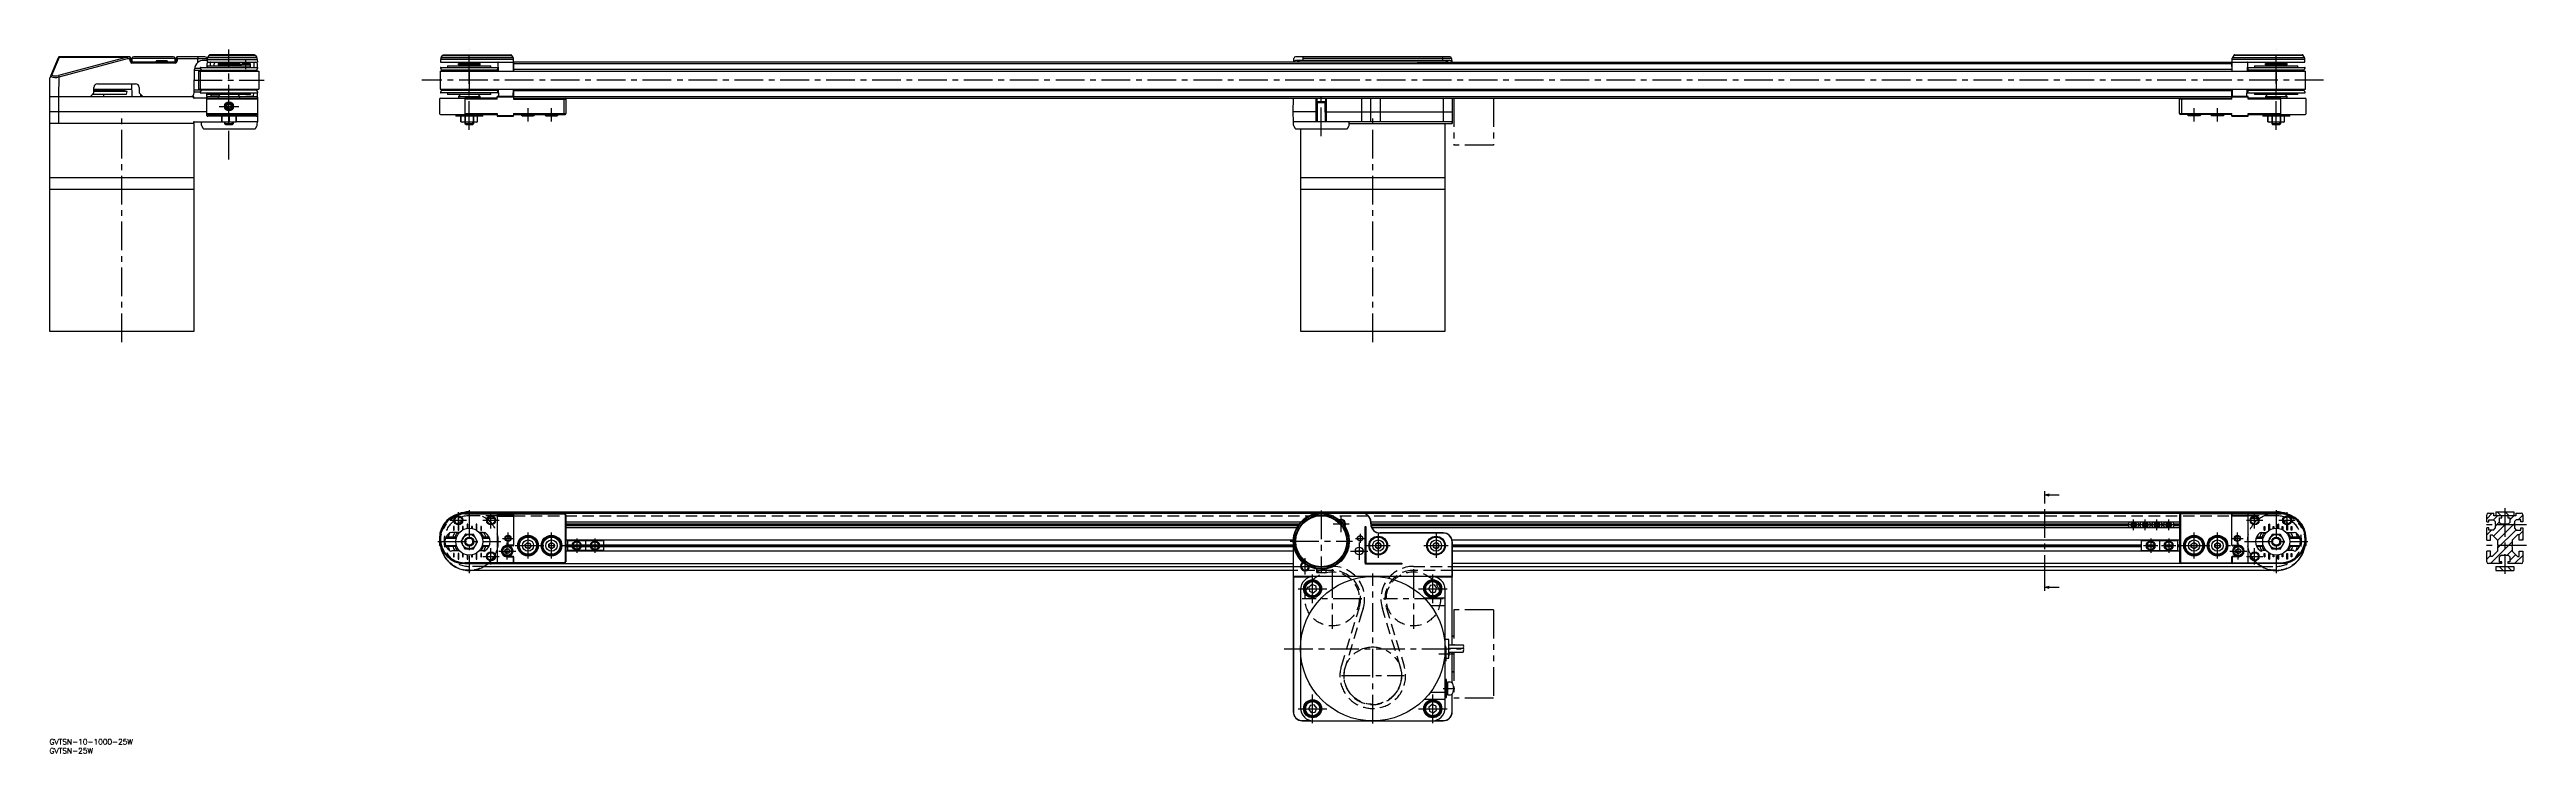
# Model space of a CAD drawing. Extents: x 0 to 1371, y -8 to 382.
import ezdxf

# ---------------------------------------------------------------- set-up
doc = ezdxf.new("R2010")
doc.units = 0
doc.header["$LTSCALE"] = 0.5
for name, pattern in [('CENTER', [50.8, 31.75, -6.35, 6.35, -6.35]), ('DASHED', [19.05, 12.7, -6.35]), ('PHANTOM', [63.5, 31.75, -6.35, 6.35, -6.35, 6.35, -6.35])]:
    doc.linetypes.add(name, pattern=pattern)
for name, color, linetype in [('MSM_CENTER', 1, 'CENTER'), ('MSM_CONTINUOUS', 7, 'CONTINUOUS'), ('MSM_DASHED', 4, 'DASHED'), ('MSM_IMAGINARY', 6, 'PHANTOM'), ('MSM_NARROW', 5, 'CONTINUOUS'), ('MSM_PART_NUMBER', 7, 'CONTINUOUS')]:
    doc.layers.add(name, color=color, linetype=linetype)
doc.styles.get("Standard").update_dxf_attribs({"font": 'txt.shx', "height": 3, "bigfont": 'bigfont.shx'})

# ---------------------------------------------------------------- blocks, each defined once
blk = doc.blocks.new('*U2')
at = {"layer": 'MSM_PART_NUMBER'}
blk.add_text('GVTSN-10-1000-25W', height=3, dxfattribs=at).set_placement((0, -3))
blk = doc.blocks.new('*U3')
at = {"layer": 'MSM_PART_NUMBER'}
blk.add_text('GVTSN-25W', height=3, dxfattribs=at).set_placement((0, -8))

msp = doc.modelspace()

# ---------------------------------------------------------------- linework, layer by layer
at = {"layer": 'MSM_CENTER'}
for p, q in [((99.3, 320.9), (99.3, 381.8)), ((108.6, 370.8), (108.6, 376.1)), ((232.3, 337.3), (232.3, 381.8)), ((1232.3, 337.3), (1232.3, 381.8)), ((79.6, 364.8), (118.8, 364.8)), ((1258.5, 364.8), (206.1, 364.8)), ((703.8, 333.8), (703.8, 358.8)), ((40, 219.8), (40, 346.8)), ((93.8, 350.3), (104.8, 350.3)), ((264.8, 342), (264.8, 349.3)), ((277.8, 342), (277.8, 349.3)), ((732.3, 219.8), (732.3, 346.8)), ((1186.8, 342), (1186.8, 349.3)), ((1199.8, 342), (1199.8, 349.3)), ((226.3, 116.6), (226.3, 125.6)), ((232.3, 126.8), (232.3, 91.8)), ((244.3, 116.6), (244.3, 125.6)), ((703.8, 126.5), (703.8, 92.1)), ((714.8, 114.6), (714.8, 123.6)), ((1104.2, 86), (1104.2, 133.2)), ((1220.3, 116.6), (1220.3, 125.6)), ((1232.3, 126.8), (1232.3, 91.8)), ((1238.3, 116.6), (1238.3, 125.6)), ((1358.8, 127.8), (1358.8, 91.4)), ((221.8, 121.1), (230.8, 121.1)), ((239.8, 121.1), (248.8, 121.1)), ((250.6, 111.1), (257, 111.1)), ((253.8, 107.9), (253.8, 114.3)), ((264.8, 99.9), (264.8, 114.3)), ((277.8, 99.9), (277.8, 114.3)), ((291.8, 111.1), (291.8, 103.1)), ((301.8, 111.1), (301.8, 103.1)), ((710.3, 119.1), (719.3, 119.1)), ((722.8, 111.1), (727.8, 111.1)), ((725.3, 113.6), (725.3, 108.6)), ((735.3, 113.7), (735.3, 100.4)), ((767.3, 113.7), (767.3, 100.4)), ((1156.3, 118.6), (1148.1, 118.6)), ((1153.3, 115.6), (1153.3, 121.6)), ((1162.8, 118.6), (1156.8, 118.6)), ((1159.8, 115.6), (1159.8, 121.6)), ((1162.8, 111.1), (1162.8, 103.1)), ((1169.3, 118.6), (1163.3, 118.6)), ((1166.3, 115.6), (1166.3, 121.6)), ((1177.9, 118.6), (1169.8, 118.6)), ((1172.8, 115.6), (1172.8, 121.6)), ((1172.8, 111.1), (1172.8, 103.1)), ((1186.8, 99.9), (1186.8, 114.3)), ((1199.8, 99.9), (1199.8, 114.3)), ((1207.6, 111.1), (1214, 111.1)), ((1210.8, 107.9), (1210.8, 114.3)), ((1215.8, 121.1), (1224.8, 121.1)), ((1233.8, 121.1), (1242.8, 121.1)), ((1370.8, 118.6), (1346.8, 118.6)), ((214.8, 109.3), (249.8, 109.3)), ((239.8, 101.1), (248.8, 101.1)), ((244.3, 96.6), (244.3, 105.6)), ((248.6, 104.1), (258, 104.1)), ((253.3, 99.4), (253.3, 108.8)), ((257.6, 107.1), (285, 107.1)), ((287.8, 107.1), (295.8, 107.1)), ((297.8, 107.1), (305.8, 107.1)), ((686.6, 109.5), (721, 109.5)), ((694.8, 91.1), (694.8, 100.1)), ((720, 104.1), (729.5, 104.1)), ((724.8, 108.8), (724.8, 99.3)), ((728.6, 107.1), (742, 107.1)), ((760.6, 107.1), (774, 107.1)), ((1158.8, 107.1), (1166.8, 107.1)), ((1168.8, 107.1), (1176.8, 107.1)), ((1179.6, 107.1), (1207, 107.1)), ((1206.6, 104.1), (1216, 104.1)), ((1211.3, 99.4), (1211.3, 108.8)), ((1214.8, 109.3), (1249.8, 109.3)), ((1215.8, 101.1), (1224.8, 101.1)), ((1220.3, 96.6), (1220.3, 105.6)), ((1370.8, 107.1), (1346.8, 107.1)), ((691, 83.2), (707, 83.2)), ((699, 75.2), (699, 91.2)), ((709.8, 94.1), (709.8, 61.1)), ((732.3, 8.6), (732.3, 91.6)), ((754.8, 94.1), (754.8, 61.1)), ((757.6, 83.2), (773.5, 83.2)), ((765.5, 75.2), (765.5, 91.2)), ((726.3, 77.6), (693.3, 77.6)), ((771.3, 77.6), (738.3, 77.6)), ((683.3, 50), (781.3, 50)), ((768.8, 47.1), (776.8, 47.1)), ((772.8, 51.1), (772.8, 43.1)), ((714.9, 35.1), (749.7, 35.1)), ((771.3, 28), (777.7, 28)), ((691, 16.7), (707, 16.7)), ((699, 8.8), (699, 24.7)), ((757.6, 16.7), (773.5, 16.7)), ((765.5, 8.8), (765.5, 24.7))]:
    msp.add_line(p, q, dxfattribs=at)
at = {"layer": 'MSM_CONTINUOUS'}
for p, q in [((4.8, 377.2), (0.6, 367.1)), ((1.3, 367.6), (5.5, 377.6)), ((43, 377.6), (5, 367.4)), ((5.3, 366.6), (43.2, 376.8)), ((5.5, 377.6), (43, 377.6)), ((44.5, 377.8), (5.7, 377.8)), ((43.2, 377.8), (43.2, 376.8)), ((43.2, 376.8), (45, 376.8)), ((44.5, 377.8), (44.5, 376.8)), ((44.6, 375.3), (44.5, 376.8)), ((45.1, 375.3), (44.6, 375.3)), ((45, 376.8), (45, 377.3)), ((45.1, 375.3), (45, 376.8)), ((45.6, 376.8), (45.6, 374.8)), ((69.5, 376.8), (45.6, 376.8)), ((69.6, 374.8), (45.6, 374.8)), ((45.6, 374.3), (45.6, 374.8)), ((69.6, 374.3), (45.6, 374.3)), ((68.5, 377.8), (46.6, 377.8)), ((59.1, 375.3), (59.1, 375.4)), ((59.3, 375.6), (64.9, 375.6)), ((65.1, 375.3), (65.1, 375.4)), ((69.6, 374.8), (69.5, 376.8)), ((69.6, 374.3), (69.6, 374.8)), ((70.1, 377.3), (70.1, 376.8)), ((70.1, 376.8), (70.1, 375.3)), ((70.1, 376.8), (87, 376.8)), ((70.1, 375.3), (70.6, 375.3)), ((86, 377.8), (70.6, 377.8)), ((70.6, 376.8), (70.6, 377.8)), ((70.6, 376.8), (70.6, 375.3)), ((80.1, 357.7), (80.3, 370.9)), ((80.3, 370.3), (114.8, 370.3)), ((83.4, 371.3), (80.4, 371.3)), ((82, 377.8), (82, 376.8)), ((82.1, 374.6), (82, 376.8)), ((82.6, 359.3), (82.6, 370.3)), ((83.5, 371.8), (115.1, 371.8)), ((83.8, 369.8), (83.8, 370.3)), ((84.5, 370.3), (84.5, 369.8)), ((84.6, 370.3), (84.6, 370.3)), ((85.3, 375.8), (87.1, 375.8)), ((86.6, 370.3), (86.6, 369.8)), ((87, 376.8), (87.1, 375.8)), ((87.1, 373.8), (87.1, 371.8)), ((87.2, 376.3), (87.2, 374.8)), ((87.2, 376.3), (114.9, 376.3)), ((87.2, 374.8), (115, 374.8)), ((87.3, 372.8), (87.3, 371.8)), ((87.3, 372.8), (111.3, 372.8)), ((88.2, 378.5), (87.5, 377.3)), ((87.5, 377.3), (114.7, 377.3)), ((88.2, 378.5), (114, 378.5)), ((113.5, 378.8), (88.6, 378.8)), ((91.5, 374.6), (89.1, 374.6)), ((89.1, 372.8), (89.1, 374.6)), ((89.6, 374.8), (89.6, 374.6)), ((89.9, 370.3), (89.9, 369.8)), ((91.1, 372.8), (91.1, 373.8)), ((93.3, 374), (93.3, 373.2)), ((105.3, 374), (93.3, 374)), ((95.1, 373.2), (93.3, 373.2)), ((93.7, 373.2), (93.7, 374)), ((94, 370.3), (94, 369.8)), ((94.1, 374), (94.1, 374.8)), ((103.3, 374.1), (94.1, 374.1)), ((94.1, 372.8), (94.1, 373.2)), ((94.2, 372.8), (94.2, 373.2)), ((94.4, 373.2), (94.3, 372.9)), ((94.3, 373), (94.4, 373.2)), ((94.3, 373), (94.3, 372.9)), ((94.3, 372.9), (94.3, 373)), ((94.3, 373), (94.3, 373)), ((94.3, 372.8), (95.3, 372.9)), ((94.3, 372.9), (94.3, 372.8)), ((95.3, 374.8), (95.3, 374.1)), ((95.3, 372.9), (95.3, 372.8)), ((100, 373.2), (95.9, 373.2)), ((96.3, 374), (96.3, 374.1)), ((96.6, 374.1), (96.6, 374)), ((97.5, 373.8), (97.9, 373.8)), ((99.6, 374), (99.6, 374.1)), ((100.1, 374.1), (100.1, 374)), ((100.3, 373.2), (100.3, 374)), ((105.3, 373.2), (100.3, 373.2)), ((101.8, 373), (102.4, 372.9)), ((103.3, 374.1), (103.3, 374.8)), ((103.3, 372.8), (103.3, 372.9)), ((105.2, 369.8), (105.2, 370.3)), ((105.3, 373.2), (105.3, 374)), ((105.7, 373.7), (111.1, 373.7)), ((105.7, 372.8), (105.7, 373.7)), ((105.8, 373.7), (105.8, 372.8)), ((106.9, 373.7), (106.9, 374.8)), ((107.4, 374.1), (107.1, 373.8)), ((107.1, 373.8), (107.1, 373.7)), ((110.1, 373.8), (107.1, 373.8)), ((109.8, 374.1), (107.4, 374.1)), ((108.6, 372.8), (108.6, 373.7)), ((109.2, 369.8), (109.2, 370.3)), ((110.1, 373.8), (109.8, 374.1)), ((110.1, 373.7), (110.1, 373.8)), ((110.3, 374.8), (110.3, 373.7)), ((113.1, 374.6), (110.7, 374.6)), ((111.1, 373.8), (111.1, 372.8)), ((111.3, 371.8), (111.3, 372.8)), ((112.4, 369.8), (112.4, 370.3)), ((112.6, 374.8), (112.6, 374.6)), ((113.1, 374.6), (113, 371.8)), ((114, 378.5), (114.7, 377.3)), ((114.3, 369.8), (114.3, 370.3)), ((114.8, 370.3), (114.8, 369.8)), ((114.9, 376.3), (115, 374.8)), ((114.9, 370.8), (115.1, 370.8)), ((115.1, 371.8), (115.1, 373.8)), ((115.1, 370.8), (115.1, 371)), ((216.4, 376.3), (216.4, 374.8)), ((256.7, 376.3), (216.4, 376.3)), ((216.4, 374.8), (256.8, 374.8)), ((216.5, 371.8), (248.1, 371.8)), ((216.7, 377.3), (217.4, 378.5)), ((216.7, 377.3), (256.5, 377.3)), ((247.8, 370.3), (216.8, 370.3)), ((216.8, 370.3), (216.8, 369.8)), ((217.4, 378.5), (255.8, 378.5)), ((217.5, 370.3), (217.5, 369.8)), ((217.8, 378.8), (255.3, 378.8)), ((219.6, 370.3), (219.6, 369.8)), ((220.3, 372.8), (220.3, 371.8)), ((220.3, 372.8), (244.3, 372.8)), ((222.9, 370.3), (222.9, 369.8)), ((226.4, 373.2), (226.4, 374)), ((238.3, 374), (226.4, 374)), ((238.3, 373.2), (226.4, 373.2)), ((227, 370.3), (227, 369.8)), ((228.4, 372.9), (227.4, 373.2)), ((228.3, 374.8), (228.3, 374.1)), ((236.3, 374.1), (228.3, 374.1)), ((228.3, 372.8), (228.3, 372.8)), ((228.4, 372.9), (230.1, 373.2)), ((229.2, 373), (228.4, 372.9)), ((236, 372.9), (235.2, 373.2)), ((236.9, 372.8), (235.4, 373.2)), ((236.9, 372.9), (235.8, 373.2)), ((236.9, 372.8), (236, 372.9)), ((236.1, 373.1), (236.2, 373.2)), ((236.3, 374.1), (236.3, 374.8)), ((236.3, 372.8), (236.3, 372.9)), ((236.9, 372.9), (237.3, 373.2)), ((237.2, 373), (236.9, 372.9)), ((236.9, 372.8), (237.3, 373)), ((237.3, 373.2), (237.2, 373)), ((237.3, 373), (237.3, 373.2)), ((238.2, 369.8), (238.2, 370.3)), ((238.3, 373.2), (238.3, 374)), ((242.2, 369.8), (242.2, 370.3)), ((244.3, 371.8), (244.3, 372.8)), ((245.4, 369.8), (245.4, 370.3)), ((247.3, 369.8), (247.3, 370.3)), ((247.8, 369.8), (247.8, 370.3)), ((256.8, 374.6), (248.3, 374.6)), ((248.4, 369.8), (248.3, 374.6)), ((248.8, 374.8), (248.8, 374.6)), ((256.5, 377.3), (255.8, 378.5)), ((256.3, 374.8), (256.3, 374.6)), ((256.8, 374.8), (256.7, 376.3)), ((256.8, 374.6), (256.7, 369.8)), ((256.8, 374.8), (256.8, 374.8)), ((256.8, 374.8), (256.8, 374.8)), ((772.9, 374.8), (256.8, 374.8)), ((256.8, 369.8), (256.8, 374.8)), ((1207.8, 373.8), (256.8, 373.8)), ((256.8, 370.8), (1207.8, 370.8)), ((688.6, 374.8), (688.6, 376.8)), ((774.9, 377.8), (689.6, 377.8)), ((689.8, 375.8), (774.7, 375.8)), ((691.6, 374.8), (691.6, 375.8)), ((693.6, 377.8), (693.6, 375.8)), ((775.9, 376.8), (693.6, 376.8)), ((756.8, 374.8), (1207.8, 374.8)), ((770.9, 377.8), (770.9, 375.8)), ((772.9, 375.8), (772.9, 374.8)), ((773.9, 374.8), (773.9, 374.8)), ((775.9, 376.8), (776, 374.8)), ((1207.8, 376.3), (1207.8, 374.8)), ((1248.1, 376.3), (1207.8, 376.3)), ((1207.8, 374.8), (1207.8, 374.8)), ((1207.8, 374.8), (1207.8, 374.8)), ((1207.8, 374.8), (1248.2, 374.8)), ((1207.8, 374.8), (1207.8, 369.8)), ((1216.3, 374.6), (1207.8, 374.6)), ((1207.9, 369.8), (1207.8, 374.6)), ((1208.8, 378.5), (1208.1, 377.3)), ((1208.1, 377.3), (1247.9, 377.3)), ((1208.3, 374.8), (1208.3, 374.6)), ((1247.2, 378.5), (1208.8, 378.5)), ((1209.2, 378.8), (1246.7, 378.8)), ((1215.8, 374.8), (1215.8, 374.6)), ((1216.3, 374.6), (1216.2, 369.8)), ((1216.5, 371.8), (1248.1, 371.8)), ((1216.8, 370.3), (1216.8, 369.8)), ((1239.4, 370.3), (1216.8, 370.3)), ((1217.9, 370.3), (1217.9, 369.8)), ((1220.3, 372.8), (1220.3, 371.8)), ((1220.3, 372.8), (1244.3, 372.8)), ((1220.4, 370.3), (1220.4, 369.8)), ((1223.9, 370.3), (1223.9, 369.8)), ((1226.4, 373.3), (1226.4, 374.1)), ((1238.3, 374.1), (1226.4, 374.1)), ((1238.3, 373.3), (1226.4, 373.3)), ((1227.3, 373.3), (1227.3, 373.2)), ((1228.2, 372.9), (1227.3, 373.3)), ((1228.2, 372.9), (1230.3, 373.3)), ((1229, 373), (1228.2, 372.9)), ((1228.3, 374.8), (1228.3, 374.1)), ((1228.3, 372.8), (1228.3, 372.8)), ((1229, 373), (1228.4, 373.3)), ((1229.7, 373.2), (1228.6, 373.2)), ((1229.2, 373.2), (1228.8, 373.3)), ((1230.2, 373.3), (1229, 373)), ((1230, 373.2), (1229.8, 373.3)), ((1235, 373.2), (1230.3, 373.2)), ((1230.9, 373.2), (1230.6, 373.2)), ((1234.6, 373.3), (1236.8, 372.8)), ((1236.8, 372.9), (1235.1, 373.3)), ((1236.2, 373.2), (1235.5, 373.2)), ((1236.8, 372.8), (1235.9, 372.9)), ((1236, 373.1), (1236.2, 373.3)), ((1236.2, 373.3), (1236.3, 373.2)), ((1236.3, 374.1), (1236.3, 374.8)), ((1236.3, 372.8), (1236.3, 372.9)), ((1237.2, 373.3), (1236.8, 372.9)), ((1237.2, 373.3), (1237.3, 373.1)), ((1237.3, 373.1), (1237.3, 373.2)), ((1238.3, 373.3), (1238.3, 374.1)), ((1239.4, 369.8), (1239.4, 370.3)), ((1247.7, 370.3), (1239.4, 370.3)), ((1243.2, 369.8), (1243.2, 370.3)), ((1244.3, 371.8), (1244.3, 372.8)), ((1246, 369.8), (1246, 370.3)), ((1247.9, 377.3), (1247.2, 378.5)), ((1247.5, 369.8), (1247.5, 370.3)), ((1247.7, 369.8), (1247.7, 370.3)), ((1248.2, 374.8), (1248.1, 376.3)), ((0.1, 355.8), (0.2, 366)), ((0.2, 366), (0.3, 366.4)), ((0.6, 367.1), (0.6, 366.8)), ((5, 367.4), (5.3, 366.6)), ((5.1, 355.8), (5.3, 366.6)), ((22.6, 355.8), (24.6, 357.8)), ((37, 356.8), (23.6, 356.8)), ((23.9, 357.1), (42.6, 357.1)), ((24.6, 357.8), (24.6, 360.8)), ((24.6, 359.8), (30.4, 359.8)), ((40.5, 359.3), (24.6, 359.3)), ((43, 358.6), (24.6, 358.6)), ((26.6, 362.8), (47.6, 362.8)), ((30, 355.8), (30, 356.8)), ((30.4, 359.8), (45.4, 359.8)), ((32.7, 359.3), (32.7, 359.8)), ((36.4, 359.3), (36.4, 359.8)), ((37, 356.8), (37, 357.1)), ((39.1, 359.3), (39.1, 359.8)), ((40.4, 359.3), (40.4, 359.8)), ((43, 358.6), (40.5, 359.3)), ((42.6, 357.1), (43, 358.6)), ((45.4, 362.8), (45.5, 355.8)), ((49.6, 360.8), (49.6, 357.8)), ((49.6, 357.8), (51.6, 355.8)), ((50.6, 355.8), (50.6, 356.7)), ((114.8, 359.3), (80.1, 359.3)), ((80.1, 358.3), (83.4, 358.3)), ((82.6, 369.8), (115.8, 369.8)), ((82.6, 359.8), (115.8, 359.8)), ((83.4, 369.8), (83.4, 359.8)), ((83.5, 357.8), (115.1, 357.8)), ((83.8, 359.3), (83.8, 359.8)), ((84.5, 359.8), (84.5, 359.3)), ((84.6, 359.3), (84.6, 359.3)), ((86.6, 359.8), (86.6, 359.3)), ((87.1, 355.8), (87.1, 357.8)), ((87.3, 357.8), (87.3, 356.8)), ((111.3, 356.8), (87.3, 356.8)), ((89.4, 356), (89.4, 356.8)), ((89.9, 359.8), (89.9, 359.3)), ((94.3, 356.8), (93.3, 355.8)), ((94, 359.8), (94, 359.3)), ((105.3, 355.8), (104.3, 356.8)), ((105.2, 359.3), (105.2, 359.8)), ((109.2, 359.3), (109.2, 359.8)), ((111.3, 356.8), (111.3, 357.8)), ((112.4, 359.3), (112.4, 359.8)), ((112.8, 357.8), (112.7, 356)), ((114.3, 359.3), (114.3, 359.8)), ((114.8, 359.8), (114.8, 359.3)), ((115.1, 358.8), (114.9, 358.8)), ((115.1, 358.5), (115.1, 358.8)), ((115.1, 355.8), (115.1, 357.8)), ((115.8, 369.8), (115.8, 359.8)), ((216.1, 369.8), (216.1, 359.8)), ((216.1, 369.8), (1248.5, 369.8)), ((216.1, 359.8), (1248.5, 359.8)), ((248.1, 357.8), (216.5, 357.8)), ((216.8, 359.8), (216.8, 359.3)), ((216.8, 359.3), (247.8, 359.3)), ((217.5, 359.8), (217.5, 359.3)), ((219.6, 359.8), (219.6, 359.3)), ((220.3, 357.8), (220.3, 356.8)), ((244.3, 356.8), (220.3, 356.8)), ((222.9, 359.8), (222.9, 359.3)), ((227.3, 356.8), (226.3, 355.8)), ((227, 359.8), (227, 359.3)), ((232.3, 369.8), (232.3, 359.8)), ((238.3, 355.8), (237.3, 356.8)), ((238.2, 359.3), (238.2, 359.8)), ((244.3, 356.8), (244.3, 357.8)), ((245.4, 359.3), (245.4, 359.8)), ((247.3, 359.3), (247.3, 359.8)), ((247.8, 359.3), (247.8, 359.8)), ((248.6, 356), (248.5, 359.8)), ((256.5, 359.8), (256.4, 356)), ((256.8, 359.8), (256.8, 354.8)), ((1207.8, 358.8), (256.8, 358.8)), ((1207.8, 354.8), (1207.8, 359.8)), ((1208.1, 356), (1208, 359.8)), ((1216, 359.8), (1215.9, 356)), ((1216.5, 357.8), (1248.1, 357.8)), ((1216.8, 359.8), (1216.8, 359.3)), ((1216.8, 359.3), (1239.4, 359.3)), ((1217.9, 359.8), (1217.9, 359.3)), ((1220.3, 357.8), (1220.3, 356.8)), ((1244.3, 356.8), (1220.3, 356.8)), ((1220.4, 359.8), (1220.4, 359.3)), ((1223.9, 359.8), (1223.9, 359.3)), ((1227.3, 356.8), (1226.3, 355.8)), ((1232.3, 369.8), (1232.3, 359.8)), ((1238.3, 355.8), (1237.3, 356.8)), ((1239.4, 359.3), (1239.4, 359.8)), ((1239.4, 359.3), (1247.7, 359.3)), ((1243.2, 359.3), (1243.2, 359.8)), ((1244.3, 356.8), (1244.3, 357.8)), ((1246, 359.3), (1246, 359.8)), ((1247.5, 359.3), (1247.5, 359.8)), ((1247.7, 359.3), (1247.7, 359.8)), ((1248.5, 359.8), (1248.5, 369.8)), ((0.1, 347.3), (0.2, 355.8)), ((0.1, 355.8), (79.7, 355.8)), ((87.1, 347.3), (0.1, 347.3)), ((0.2, 340.8), (0.1, 347.3)), ((5.1, 340.8), (5.1, 355.8)), ((79.7, 355), (79.7, 355.8)), ((79.7, 355), (79.9, 355)), ((79.9, 355), (79.9, 355.6)), ((87.1, 354.8), (80.1, 354.8)), ((87.1, 345.3), (87.1, 355.3)), ((115.1, 354.3), (87.1, 354.3)), ((87.1, 346.3), (115.1, 346.3)), ((87.6, 355.8), (114.6, 355.8)), ((87.6, 354.8), (114.6, 354.8)), ((87.6, 345.8), (114.6, 345.8)), ((114.6, 344.8), (87.6, 344.8)), ((89.4, 356), (89.6, 355.8)), ((93.4, 356), (89.4, 356)), ((89.6, 355.8), (89.6, 356)), ((91.8, 345.8), (91.8, 344.8)), ((92.4, 355.8), (92.4, 356)), ((93.3, 355.8), (93.3, 354.8)), ((95.3, 344.8), (95.2, 344.6)), ((95.2, 344.6), (95.2, 341.7)), ((95.3, 344.6), (95.3, 344.8)), ((95.3, 344.6), (95.4, 344.6)), ((95.3, 341.7), (95.3, 344.6)), ((97.3, 344.8), (95.4, 344.6)), ((95.4, 344.6), (95.4, 341.7)), ((97.3, 346.3), (97.3, 345.8)), ((99.3, 344.6), (97.3, 344.8)), ((97.8, 350.3), (98.6, 351.5)), ((98.5, 349), (97.8, 350.3)), ((99.9, 349), (98.5, 349)), ((98.6, 351.5), (100, 351.5)), ((99.3, 341.7), (99.3, 344.6)), ((99.3, 344.6), (99.4, 344.6)), ((101.3, 344.8), (99.4, 344.6)), ((99.4, 344.6), (99.4, 341.7)), ((100.7, 350.2), (99.9, 349)), ((100, 351.5), (100.7, 350.2)), ((101.3, 345.8), (101.3, 346.3)), ((103.3, 344.6), (101.3, 344.8)), ((103.3, 344.8), (103.3, 344.6)), ((103.3, 341.7), (103.3, 344.6)), ((103.3, 344.6), (103.3, 344.6)), ((103.3, 344.6), (103.3, 341.7)), ((105.3, 354.8), (105.3, 355.8)), ((106.8, 344.8), (106.8, 345.8)), ((108.7, 356), (112.7, 356)), ((109.7, 356), (109.7, 355.8)), ((112.6, 356), (112.5, 355.8)), ((112.5, 355.8), (112.7, 356)), ((115, 345.1), (115, 341.8)), ((115.1, 355.3), (115.1, 345.3)), ((215.8, 354.3), (215.8, 346.3)), ((215.8, 352), (215.8, 348.5)), ((216.3, 354.8), (229.8, 354.8)), ((216.3, 345.8), (229.8, 345.8)), ((224.8, 345.8), (224.8, 344.8)), ((239.8, 344.8), (224.8, 344.8)), ((226.3, 355.8), (226.3, 354.8)), ((226.3, 355.8), (238.3, 355.8)), ((228.3, 344.8), (227.7, 344.6)), ((228.9, 344.8), (227.7, 344.6)), ((227.7, 344.6), (227.7, 341.7)), ((227.7, 344.6), (227.7, 344.6)), ((227.7, 341.7), (227.7, 344.6)), ((230, 344.6), (228.9, 344.8)), ((229.8, 354.8), (229.8, 345.8)), ((247.8, 354.8), (229.8, 354.8)), ((247.8, 354.3), (229.8, 354.3)), ((229.8, 346.3), (247.8, 346.3)), ((229.8, 345.8), (247.8, 345.8)), ((230, 344.6), (230.1, 344.6)), ((230, 341.7), (230, 344.6)), ((232.4, 344.8), (230.1, 344.6)), ((230.1, 344.6), (230.1, 341.7)), ((234.6, 344.6), (232.4, 344.8)), ((234.6, 341.7), (234.6, 344.6)), ((234.7, 344.6), (234.6, 344.6)), ((235.8, 344.8), (234.7, 344.6)), ((234.7, 344.6), (234.7, 341.7)), ((236.9, 344.6), (235.8, 344.8)), ((236.9, 344.6), (236.3, 344.8)), ((236.9, 341.7), (236.9, 344.6)), ((238.3, 354.8), (238.3, 355.8)), ((239.8, 344.8), (239.8, 345.8)), ((247.8, 354.3), (247.8, 355.8)), ((256.7, 355.8), (247.8, 355.8)), ((256.8, 355.3), (247.8, 355.3)), ((247.8, 346.3), (247.8, 344.8)), ((247.8, 345.3), (256.8, 345.3)), ((247.8, 344.8), (256.7, 344.8)), ((248.8, 355.8), (248.6, 356)), ((248.6, 356), (256.4, 356)), ((248.8, 356), (248.8, 355.8)), ((256.3, 356), (256.2, 355.8)), ((256.2, 355.8), (256.4, 356)), ((256.8, 355.3), (256.7, 355.8)), ((256.7, 344.8), (256.8, 345.3)), ((256.8, 355.8), (1207.8, 355.8)), ((256.8, 355.3), (256.8, 354.3)), ((256.8, 354.8), (1207.8, 354.8)), ((256.8, 354.3), (285.8, 354.3)), ((256.8, 346.3), (285.8, 346.3)), ((256.8, 346.3), (256.8, 345.3)), ((256.8, 345.8), (285.3, 345.8)), ((261.6, 345), (267.9, 345)), ((274.6, 345), (280.9, 345)), ((284.8, 345.8), (284.8, 354.8)), ((285.8, 354.3), (285.8, 346.3)), ((688.3, 347.3), (688.4, 354.8)), ((701, 347.3), (688.3, 347.3)), ((688.4, 341.8), (688.3, 347.3)), ((701, 347.3), (701, 354.8)), ((701, 341.8), (701, 347.3)), ((701.3, 341.9), (701.5, 354.8)), ((701.3, 341.8), (701.3, 354.8)), ((706.1, 352.8), (701.5, 352.8)), ((701.6, 352.3), (701.5, 341.8)), ((705.9, 352.3), (701.6, 352.3)), ((706.1, 341.8), (705.9, 352.3)), ((706.1, 354.8), (706.3, 341.8)), ((706.3, 341.8), (706.3, 354.8)), ((706.3, 347.3), (776.3, 347.3)), ((706.5, 354.8), (706.5, 341.8)), ((726.3, 341.8), (726.3, 354.8)), ((731.3, 347.3), (731.2, 354.8)), ((731.2, 341.8), (731.3, 347.3)), ((736.3, 354.8), (736.3, 341.8)), ((771.3, 354.8), (771.3, 341.8)), ((776.2, 354.8), (776.3, 347.3)), ((776.3, 347.3), (776.2, 341.8)), ((1178.8, 346.3), (1178.8, 354.3)), ((1207.8, 354.3), (1178.8, 354.3)), ((1178.8, 346.3), (1207.8, 346.3)), ((1207.8, 345.8), (1179.3, 345.8)), ((1179.8, 354.8), (1179.8, 345.8)), ((1189.9, 345), (1183.6, 345)), ((1202.9, 345), (1196.6, 345)), ((1216.8, 355.8), (1207.8, 355.8)), ((1207.8, 355.8), (1207.8, 355.3)), ((1207.8, 354.3), (1207.8, 355.3)), ((1216.8, 355.3), (1207.8, 355.3)), ((1207.8, 345.3), (1207.8, 346.3)), ((1207.8, 345.3), (1216.8, 345.3)), ((1207.8, 344.8), (1207.8, 345.3)), ((1207.8, 344.8), (1216.8, 344.8)), ((1208.3, 355.8), (1208.1, 356)), ((1208.1, 356), (1215.9, 356)), ((1208.3, 356), (1208.3, 355.8)), ((1215.8, 356), (1215.7, 355.8)), ((1215.7, 355.8), (1215.9, 356)), ((1216.8, 354.3), (1216.8, 355.8)), ((1234.8, 354.8), (1216.8, 354.8)), ((1234.8, 354.3), (1216.8, 354.3)), ((1216.8, 346.3), (1234.8, 346.3)), ((1216.8, 344.8), (1216.8, 346.3)), ((1216.8, 345.8), (1248.3, 345.8)), ((1224.8, 345.8), (1224.8, 344.8)), ((1239.8, 344.8), (1224.8, 344.8)), ((1226.3, 355.8), (1226.3, 354.8)), ((1226.3, 355.8), (1238.3, 355.8)), ((1228.3, 344.8), (1227.7, 344.6)), ((1228.9, 344.8), (1227.7, 344.6)), ((1227.7, 344.6), (1227.7, 341.7)), ((1227.7, 344.6), (1227.7, 344.6)), ((1227.7, 341.7), (1227.7, 344.6)), ((1230, 344.6), (1228.9, 344.8)), ((1230, 344.6), (1230.1, 344.6)), ((1230, 341.7), (1230, 344.6)), ((1232.4, 344.8), (1230.1, 344.6)), ((1230.1, 344.6), (1230.1, 341.7)), ((1234.6, 344.6), (1232.4, 344.8)), ((1234.6, 341.7), (1234.6, 344.6)), ((1234.7, 344.6), (1234.6, 344.6)), ((1235.8, 344.8), (1234.7, 344.6)), ((1234.7, 344.6), (1234.7, 341.7)), ((1234.8, 345.8), (1234.8, 354.8)), ((1234.8, 354.8), (1248.3, 354.8)), ((1236.9, 344.6), (1235.8, 344.8)), ((1236.9, 344.6), (1236.3, 344.8)), ((1236.9, 341.7), (1236.9, 344.6)), ((1238.3, 354.8), (1238.3, 355.8)), ((1239.8, 344.8), (1239.8, 345.8)), ((1248.8, 346.3), (1248.8, 354.3)), ((0, 340.8), (0, 225.8)), ((80, 340.8), (0, 340.8)), ((79.7, 340.8), (79.8, 341.6)), ((79.8, 341.6), (80, 341.6)), ((79.9, 341), (80, 341.6)), ((80, 225.8), (80, 340.8)), ((80.1, 341.8), (95.2, 341.8)), ((84, 341.8), (84, 340.2)), ((84.3, 339.3), (85, 338)), ((85.4, 337.8), (113.5, 337.8)), ((95.3, 341.6), (95.2, 341.7)), ((95.3, 341.7), (95.4, 341.7)), ((95.3, 341.7), (95.3, 341.6)), ((103.3, 341.6), (95.3, 341.6)), ((97.3, 341.6), (95.4, 341.7)), ((96.8, 341.6), (96.8, 340.8)), ((96.8, 340.8), (97.3, 340.3)), ((96.8, 340.8), (101.8, 340.8)), ((99.3, 341.7), (97.3, 341.6)), ((97.3, 340.3), (101.3, 340.3)), ((99.3, 341.7), (99.4, 341.7)), ((101.3, 341.6), (99.4, 341.7)), ((103.3, 341.7), (101.3, 341.6)), ((101.3, 340.3), (101.8, 340.8)), ((101.8, 340.8), (101.8, 341.6)), ((115, 341.8), (103.3, 341.8)), ((103.3, 341.7), (103.3, 341.7)), ((103.3, 341.6), (103.3, 341.7)), ((113.9, 338), (114.7, 339.3)), ((114.9, 340.2), (115, 341.8)), ((227.7, 341.7), (228.3, 341.6)), ((228.9, 341.6), (227.7, 341.7)), ((227.7, 341.7), (227.7, 341.7)), ((236.3, 341.6), (228.3, 341.6)), ((230, 341.7), (228.9, 341.6)), ((229.8, 341.6), (229.8, 340.8)), ((229.8, 340.8), (230.3, 340.3)), ((229.8, 340.8), (234.8, 340.8)), ((230, 341.7), (230.1, 341.7)), ((232.4, 341.6), (230.1, 341.7)), ((230.3, 340.3), (234.3, 340.3)), ((234.6, 341.7), (232.4, 341.6)), ((234.3, 340.3), (234.8, 340.8)), ((234.6, 341.7), (234.7, 341.7)), ((235.8, 341.6), (234.7, 341.7)), ((234.8, 340.8), (234.8, 341.6)), ((236.9, 341.7), (235.8, 341.6)), ((236.3, 341.6), (236.9, 341.7)), ((688.3, 341.8), (688.3, 340.2)), ((776.2, 341.8), (688.3, 341.8)), ((688.6, 339.3), (689.3, 338)), ((689.7, 337.8), (717.8, 337.8)), ((692.3, 337.8), (692.3, 225.8)), ((718.3, 338), (719, 339.3)), ((719.3, 340.2), (719.3, 341.8)), ((719.3, 340.8), (776.2, 340.8)), ((772.3, 225.8), (772.3, 340.8)), ((776, 341.6), (776, 341)), ((776, 341.6), (776.2, 341.6)), ((776, 341), (776.2, 340.8)), ((776.2, 341.6), (776.2, 341.8)), ((776.2, 341.6), (776.2, 340.8)), ((1227.7, 341.7), (1228.3, 341.6)), ((1228.9, 341.6), (1227.7, 341.7)), ((1227.7, 341.7), (1227.7, 341.7)), ((1236.3, 341.6), (1228.3, 341.6)), ((1230, 341.7), (1228.9, 341.6)), ((1229.8, 341.6), (1229.8, 340.8)), ((1229.8, 340.8), (1230.3, 340.3)), ((1229.8, 340.8), (1234.8, 340.8)), ((1230, 341.7), (1230.1, 341.7)), ((1232.4, 341.6), (1230.1, 341.7)), ((1230.3, 340.3), (1234.3, 340.3)), ((1234.6, 341.7), (1232.4, 341.6)), ((1234.3, 340.3), (1234.8, 340.8)), ((1234.6, 341.7), (1234.7, 341.7)), ((1235.8, 341.6), (1234.7, 341.7)), ((1234.8, 340.8), (1234.8, 341.6)), ((1236.9, 341.7), (1235.8, 341.6)), ((1236.3, 341.6), (1236.9, 341.7)), ((80, 310.8), (0, 310.8)), ((80, 304.3), (0, 304.3)), ((772.3, 310.8), (692.3, 310.8)), ((772.3, 304.3), (692.3, 304.3)), ((0, 225.8), (80, 225.8)), ((692.3, 225.8), (772.3, 225.8)), ((1104.2, 133.2), (1104.2, 137.2)), ((229.8, 125.1), (229.8, 124.6)), ((229.8, 125.1), (1234.8, 125.1)), ((229.8, 124.6), (256.7, 124.6)), ((232.3, 125.8), (1232.3, 125.8)), ((247.8, 125.1), (247.8, 97.1)), ((256.7, 123.8), (247.8, 123.8)), ((256.8, 123.6), (247.8, 123.6)), ((256.7, 124.6), (256.8, 125.1)), ((256.7, 124.6), (256.7, 123.8)), ((256.7, 123.8), (256.8, 123.6)), ((256.7, 123.4), (256.8, 123.6)), ((256.8, 124.6), (256.8, 125.1)), ((256.8, 124.6), (256.8, 107.2)), ((256.8, 124.6), (284.8, 124.6)), ((284.8, 124.6), (284.8, 125.1)), ((285.3, 124.1), (285.3, 98.1)), ((285.8, 124.1), (285.3, 124.1)), ((285.8, 124.1), (285.8, 98.1)), ((701, 124.7), (701, 124.8)), ((706.3, 124.9), (706.3, 124.8)), ((706.5, 125.1), (706.5, 125)), ((726.3, 125), (706.5, 125)), ((726.3, 125), (726.3, 125.1)), ((1104.2, 135.2), (1106.7, 135.8)), ((1104.2, 135.2), (1112.2, 135.2)), ((1106.7, 134.5), (1104.2, 135.2)), ((1178.8, 124.1), (1178.8, 98.1)), ((1179.3, 124.1), (1178.8, 124.1)), ((1179.3, 124.1), (1179.3, 98.1)), ((1179.8, 125.1), (1179.8, 124.6)), ((1207.8, 124.6), (1179.8, 124.6)), ((1207.8, 124.6), (1207.8, 125.1)), ((1207.8, 124.6), (1207.8, 125.1)), ((1207.8, 107.2), (1207.8, 124.6)), ((1207.8, 124.6), (1207.8, 123.8)), ((1207.8, 124.6), (1234.8, 124.6)), ((1207.8, 123.6), (1207.8, 123.8)), ((1207.8, 123.8), (1216.8, 123.8)), ((1207.8, 123.4), (1207.8, 123.6)), ((1207.8, 123.6), (1216.8, 123.6)), ((1216.8, 97.1), (1216.8, 125.1)), ((1234.8, 124.6), (1234.8, 125.1)), ((1348.8, 120.3), (1348.8, 124.1)), ((1349.8, 125.1), (1352.8, 125.1)), ((1352.8, 123.6), (1352.8, 125.1)), ((1364.8, 123.6), (1352.8, 123.6)), ((1353.8, 125.8), (1353.8, 123.6)), ((1353.8, 125.8), (1363.8, 125.8)), ((1357.1, 122.5), (1357.1, 123.6)), ((1360.5, 123.6), (1360.5, 122.5)), ((1363.8, 125.8), (1363.8, 123.6)), ((1364.8, 125.1), (1364.8, 123.6)), ((1364.8, 125.1), (1367.8, 125.1)), ((1368.8, 124.1), (1368.8, 120.3)), ((215.8, 111.3), (215.8, 111.3)), ((215.8, 111.3), (215.8, 107.3)), ((225.2, 111.8), (219.3, 111.8)), ((226.7, 114.3), (222.6, 114.3)), ((223.6, 117.7), (223.6, 115.7)), ((224, 117.7), (223.6, 117.7)), ((223.6, 115.7), (224, 115.7)), ((223.8, 117.7), (223.8, 115.7)), ((224, 115.7), (224, 117.7)), ((226.2, 118.9), (226.1, 118.9)), ((226.1, 118.9), (226.1, 115.7)), ((226.1, 115.7), (226.5, 115.7)), ((226.5, 118.9), (226.3, 118.9)), ((226.3, 115.7), (226.3, 118.9)), ((226.5, 115.7), (226.5, 118.9)), ((228.9, 111.3), (227.7, 109.4)), ((228.6, 117.7), (228.6, 115.8)), ((229, 117.7), (228.6, 117.7)), ((228.8, 117.7), (228.8, 115.9)), ((230, 113.3), (228.9, 111.3)), ((229, 116), (229, 117.7)), ((232.4, 113.3), (230.1, 113.3)), ((231.5, 118.9), (231.1, 118.9)), ((231.1, 118.9), (231.1, 116.7)), ((231.1, 118.9), (231.3, 118.9)), ((231.3, 118.9), (231.3, 116.7)), ((231.5, 118.9), (231.3, 118.9)), ((231.5, 116.7), (231.5, 118.9)), ((234.6, 113.2), (232.4, 113.3)), ((233.6, 117.7), (233.6, 116.7)), ((234, 117.7), (233.6, 117.7)), ((233.6, 117.7), (233.8, 117.7)), ((233.8, 117.7), (233.8, 116.6)), ((234, 117.7), (233.8, 117.7)), ((234, 116.6), (234, 117.7)), ((235.8, 111.2), (234.7, 113.2)), ((236.9, 109.2), (235.8, 111.2)), ((236.5, 118.9), (236.1, 118.9)), ((236.1, 118.9), (236.1, 115.7)), ((236.1, 118.9), (236.3, 118.9)), ((236.1, 115.7), (236.5, 115.7)), ((236.1, 115.7), (236.3, 115.7)), ((236.3, 118.9), (236.3, 115.7)), ((236.5, 118.9), (236.3, 118.9)), ((236.3, 115.7), (236.5, 115.7)), ((236.5, 115.7), (236.5, 118.9)), ((240, 114.3), (237.9, 114.3)), ((238.6, 117.7), (238.6, 115.7)), ((239, 117.7), (238.6, 117.7)), ((238.6, 117.7), (238.8, 117.7)), ((238.6, 115.7), (239, 115.7)), ((238.8, 115.7), (238.6, 115.7)), ((238.8, 117.7), (238.8, 115.7)), ((239, 117.7), (238.8, 117.7)), ((239, 115.7), (238.8, 115.7)), ((239, 115.7), (239, 117.7)), ((243.2, 111.8), (239.3, 111.8)), ((246.1, 122.1), (242.5, 122.1)), ((246.1, 122.1), (242.5, 122.1)), ((247.8, 123.4), (256.7, 123.4)), ((255, 111.8), (252.4, 111.8)), ((255.2, 111.6), (255, 111.8)), ((255, 110.2), (255, 111.8)), ((256.7, 123.4), (256.7, 107.3)), ((285.8, 120.3), (692.6, 120.3)), ((285.8, 119.1), (691.5, 119.1)), ((691.2, 118.6), (285.8, 118.6)), ((690.8, 118), (285.8, 118)), ((690.1, 116.9), (285.8, 116.9)), ((688.3, 110.1), (285.8, 110.1)), ((286.8, 104.1), (286.8, 110.1)), ((306.8, 110), (286.8, 110)), ((306.8, 109.8), (286.8, 109.8)), ((296.8, 104.1), (296.8, 110.1)), ((306.8, 104.1), (306.8, 110.1)), ((714.9, 120.3), (716.6, 120.3)), ((715.8, 119.1), (716.9, 119.1)), ((716.9, 118.6), (716.3, 118.6)), ((728, 117.6), (728.5, 117.6)), ((728, 97.6), (728, 117.6)), ((728.5, 117.6), (728.5, 97.6)), ((731.2, 120.1), (731.2, 119.1)), ((731.2, 120.1), (731.3, 120.1)), ((731.2, 119.1), (731.3, 119.1)), ((731.3, 120.3), (1178.8, 120.3)), ((731.3, 119.1), (731.3, 120.1)), ((731.3, 119.1), (1150.4, 119.1)), ((1150.1, 118.6), (731.3, 118.6)), ((1150.4, 118), (731.4, 118)), ((1178.8, 116.9), (731.8, 116.9)), ((736.3, 114.1), (736.3, 114)), ((771.3, 114.1), (736.3, 114.1)), ((771.3, 114), (736.3, 114)), ((771.3, 114.1), (771.3, 114)), ((1178.8, 110.1), (776.2, 110.1)), ((1151.1, 120.3), (1150.1, 118.6)), ((1150.1, 118.6), (1151.1, 116.9)), ((1152.4, 118.5), (1152.8, 119.3)), ((1152.9, 117.8), (1152.4, 118.5)), ((1152.8, 119.3), (1153.7, 119.3)), ((1153.7, 117.8), (1152.9, 117.8)), ((1153.7, 119.3), (1154.1, 118.6)), ((1154.1, 118.6), (1153.7, 117.8)), ((1156.4, 118.6), (1155.5, 120.3)), ((1155.5, 116.9), (1156.4, 118.6)), ((1156.1, 119.1), (1156.9, 119.1)), ((1156.9, 118), (1156.1, 118)), ((1156.6, 118.6), (1156.4, 118.6)), ((1157.6, 120.3), (1156.6, 118.6)), ((1156.6, 118.6), (1157.6, 116.9)), ((1157.8, 104.1), (1157.8, 110.1)), ((1177.8, 110), (1157.8, 110)), ((1177.8, 109.8), (1157.8, 109.8)), ((1161, 118.6), (1158.5, 118.6)), ((1158.7, 119.1), (1160.9, 119.1)), ((1160.9, 118), (1158.7, 118)), ((1162.9, 118.6), (1162, 120.3)), ((1162, 116.9), (1162.9, 118.6)), ((1162.6, 119.1), (1163.4, 119.1)), ((1163.4, 118), (1162.6, 118)), ((1163.1, 118.6), (1162.9, 118.6)), ((1164.1, 120.3), (1163.1, 118.6)), ((1163.1, 118.6), (1164.1, 116.9)), ((1167.5, 118.6), (1165, 118.6)), ((1165.2, 119.1), (1167.4, 119.1)), ((1167.4, 118), (1165.2, 118)), ((1167.8, 104.1), (1167.8, 110.1)), ((1169.4, 118.6), (1168.5, 120.3)), ((1168.5, 116.9), (1169.4, 118.6)), ((1169.1, 119.1), (1169.9, 119.1)), ((1169.9, 118), (1169.1, 118)), ((1169.6, 118.6), (1169.4, 118.6)), ((1170.6, 120.3), (1169.6, 118.6)), ((1169.6, 118.6), (1170.6, 116.9)), ((1171.9, 118.5), (1172.3, 119.3)), ((1172.4, 117.8), (1171.9, 118.5)), ((1172.3, 119.3), (1173.2, 119.3)), ((1173.2, 117.8), (1172.4, 117.8)), ((1173.2, 119.3), (1173.6, 118.6)), ((1173.6, 118.6), (1173.2, 117.8)), ((1175.9, 118.6), (1175, 120.3)), ((1175, 116.9), (1175.9, 118.6)), ((1175.6, 119.1), (1178.8, 119.1)), ((1178.8, 118), (1175.6, 118)), ((1178.8, 118.6), (1175.9, 118.6)), ((1177.8, 104.1), (1177.8, 110.1)), ((1207.8, 107.3), (1207.8, 123.4)), ((1216.8, 123.4), (1207.8, 123.4)), ((1209.5, 111.8), (1209.4, 111.6)), ((1212.1, 111.8), (1209.5, 111.8)), ((1209.5, 111.8), (1209.5, 110.2)), ((1222.1, 122.1), (1218.5, 122.1)), ((1222.1, 122.1), (1218.5, 122.1)), ((1225.2, 111.8), (1221.3, 111.8)), ((1224.6, 114.3), (1226.7, 114.3)), ((1225.6, 117.7), (1226, 117.7)), ((1225.6, 115.7), (1225.6, 117.7)), ((1225.6, 117.7), (1225.8, 117.7)), ((1226, 115.7), (1225.6, 115.7)), ((1225.6, 115.7), (1225.8, 115.7)), ((1225.8, 115.7), (1225.8, 117.7)), ((1225.8, 117.7), (1226, 117.7)), ((1225.8, 115.7), (1226, 115.7)), ((1226, 117.7), (1226, 115.7)), ((1228.9, 111.3), (1227.7, 109.4)), ((1228.1, 115.7), (1228.1, 118.9)), ((1228.1, 118.9), (1228.5, 118.9)), ((1228.1, 118.9), (1228.3, 118.9)), ((1228.5, 115.7), (1228.1, 115.7)), ((1228.1, 115.7), (1228.3, 115.7)), ((1228.3, 118.9), (1228.3, 115.7)), ((1228.5, 118.9), (1228.3, 118.9)), ((1228.3, 115.7), (1228.5, 115.7)), ((1228.5, 118.9), (1228.5, 115.7)), ((1230, 113.3), (1228.9, 111.3)), ((1232.4, 113.3), (1230.1, 113.3)), ((1230.6, 117.7), (1231, 117.7)), ((1230.6, 116.6), (1230.6, 117.7)), ((1230.6, 117.7), (1230.8, 117.7)), ((1230.8, 116.6), (1230.8, 117.7)), ((1230.8, 117.7), (1231, 117.7)), ((1231, 117.7), (1231, 116.7)), ((1234.6, 113.2), (1232.4, 113.3)), ((1233.1, 116.7), (1233.1, 118.9)), ((1233.1, 118.9), (1233.5, 118.9)), ((1233.1, 118.9), (1233.3, 118.9)), ((1233.5, 118.9), (1233.3, 118.9)), ((1233.3, 118.9), (1233.3, 116.7)), ((1233.5, 118.9), (1233.5, 116.7)), ((1235.8, 111.2), (1234.7, 113.2)), ((1235.6, 117.7), (1236, 117.7)), ((1235.6, 116), (1235.6, 117.7)), ((1235.8, 115.9), (1235.8, 117.7)), ((1236.9, 109.2), (1235.8, 111.2)), ((1236, 117.7), (1236, 115.8)), ((1237.9, 114.3), (1242, 114.3)), ((1238.1, 118.9), (1238.2, 118.9)), ((1238.1, 115.7), (1238.1, 118.9)), ((1238.5, 115.7), (1238.1, 115.7)), ((1238.3, 118.9), (1238.5, 118.9)), ((1238.3, 115.7), (1238.3, 118.9)), ((1238.5, 118.9), (1238.5, 115.7)), ((1245.2, 111.8), (1239.3, 111.8)), ((1240.6, 117.7), (1241, 117.7)), ((1240.6, 115.7), (1240.6, 117.7)), ((1241, 115.7), (1240.6, 115.7)), ((1240.8, 115.7), (1240.8, 117.7)), ((1241, 117.7), (1241, 115.7)), ((1248.8, 111.3), (1248.8, 111.3)), ((1248.8, 107.3), (1248.8, 111.3)), ((1348.8, 120.3), (1349.9, 120.3)), ((1348.8, 110.1), (1348.8, 116.9)), ((1349.9, 116.9), (1348.8, 116.9)), ((1348.8, 110.1), (1350.8, 110.1)), ((1349.9, 121.4), (1352.5, 121.4)), ((1349.9, 120.3), (1349.9, 121.4)), ((1349.9, 115.7), (1349.9, 116.9)), ((1352.5, 115.7), (1349.9, 115.7)), ((1350.8, 113.1), (1351.8, 113.1)), ((1350.8, 110.1), (1350.8, 113.1)), ((1354.8, 110.1), (1351.8, 113.1)), ((1353.5, 120.4), (1352.5, 121.4)), ((1352.5, 115.7), (1353.5, 116.7)), ((1353.5, 120.4), (1353.5, 119.1)), ((1353.5, 119.1), (1353.8, 118.6)), ((1353.8, 118.6), (1353.5, 118)), ((1353.5, 118), (1353.5, 116.7)), ((1354.8, 110.1), (1354.8, 107.6)), ((1355.9, 122.5), (1357.1, 122.5)), ((1355.9, 119.9), (1355.9, 122.5)), ((1355.9, 119.9), (1356.9, 118.9)), ((1358.2, 118.9), (1356.9, 118.9)), ((1358.8, 118.6), (1358.2, 118.9)), ((1359.3, 118.9), (1358.8, 118.6)), ((1360.6, 118.9), (1359.3, 118.9)), ((1360.5, 122.5), (1361.6, 122.5)), ((1360.6, 118.9), (1361.6, 119.9)), ((1361.6, 122.5), (1361.6, 119.9)), ((1365.8, 113.1), (1362.8, 110.1)), ((1362.8, 110.1), (1362.8, 107.6)), ((1364.1, 119.1), (1363.8, 118.6)), ((1363.8, 118.6), (1364.1, 118)), ((1365.1, 121.4), (1364.1, 120.4)), ((1364.1, 120.4), (1364.1, 119.1)), ((1364.1, 118), (1364.1, 116.7)), ((1364.1, 116.7), (1365.1, 115.7)), ((1367.7, 121.4), (1365.1, 121.4)), ((1365.1, 115.7), (1367.7, 115.7)), ((1366.8, 113.1), (1365.8, 113.1)), ((1366.8, 110.1), (1366.8, 113.1)), ((1368.8, 110.1), (1366.8, 110.1)), ((1367.7, 120.3), (1367.7, 121.4)), ((1368.8, 120.3), (1367.7, 120.3)), ((1367.7, 115.7), (1367.7, 116.9)), ((1367.7, 116.9), (1368.8, 116.9)), ((1368.8, 116.9), (1368.8, 110.1)), ((215.8, 107.3), (216.3, 106.8)), ((216.3, 107.4), (216.3, 106.8)), ((216.3, 106.8), (216.4, 106.8)), ((219.3, 106.8), (225.2, 106.8)), ((222.6, 104.3), (226.7, 104.3)), ((223.6, 102.8), (223.6, 100.8)), ((224, 102.8), (223.6, 102.8)), ((223.6, 100.8), (224, 100.8)), ((223.8, 100.8), (223.8, 102.8)), ((224, 100.8), (224, 102.8)), ((226.5, 102.8), (226.1, 102.8)), ((226.1, 102.8), (226.1, 99.6)), ((226.1, 99.6), (226.5, 99.6)), ((226.3, 102.8), (226.3, 99.6)), ((226.5, 99.6), (226.5, 102.8)), ((227.7, 109.3), (228.8, 107.3)), ((228.6, 102.7), (228.6, 100.8)), ((228.6, 100.8), (229, 100.8)), ((228.8, 107.3), (229.8, 105.4)), ((228.8, 100.8), (228.8, 102.6)), ((229, 100.8), (229, 102.5)), ((256.8, 97.6), (229.8, 97.6)), ((229.8, 97.1), (229.8, 97.6)), ((229.8, 97.1), (688.3, 97.1)), ((229.9, 105.3), (232.2, 105.3)), ((231.1, 101.9), (231.1, 99.6)), ((231.1, 99.6), (231.5, 99.6)), ((231.3, 99.6), (231.1, 99.6)), ((231.3, 101.8), (231.3, 99.6)), ((231.3, 99.6), (231.5, 99.6)), ((231.5, 99.6), (231.5, 101.8)), ((232.2, 105.3), (234.4, 105.2)), ((233.6, 101.9), (233.6, 100.8)), ((233.6, 100.8), (234, 100.8)), ((233.8, 100.8), (233.8, 101.9)), ((234, 100.8), (234, 102)), ((234.5, 105.2), (235.7, 107.2)), ((235.7, 107.2), (236.9, 109.1)), ((236.5, 102.8), (236.1, 102.8)), ((236.1, 102.8), (236.1, 99.6)), ((236.1, 102.8), (236.3, 102.8)), ((236.1, 99.6), (236.5, 99.6)), ((236.3, 99.6), (236.1, 99.6)), ((236.3, 102.8), (236.3, 99.6)), ((236.3, 102.8), (236.5, 102.8)), ((236.3, 99.6), (236.5, 99.6)), ((236.5, 99.6), (236.5, 102.8)), ((237.9, 104.3), (240, 104.3)), ((238.6, 102.8), (238.6, 100.8)), ((239, 102.8), (238.6, 102.8)), ((238.8, 102.8), (238.6, 102.8)), ((238.6, 100.8), (239, 100.8)), ((238.6, 100.8), (238.8, 100.8)), ((238.8, 100.8), (238.8, 102.8)), ((239, 102.8), (238.8, 102.8)), ((238.8, 100.8), (239, 100.8)), ((239, 100.8), (239, 102.8)), ((239.3, 106.8), (243.2, 106.8)), ((245.3, 100.1), (246.1, 100.1)), ((245.3, 100.1), (246.1, 100.1)), ((251.8, 103.9), (252.4, 105.2)), ((252.7, 102.8), (251.8, 103.9)), ((252.4, 105.2), (253.9, 105.4)), ((254.1, 102.9), (252.7, 102.8)), ((256.8, 107.3), (253.3, 107.3)), ((253.3, 107.1), (253.3, 107.3)), ((253.3, 107.1), (256.6, 107.1)), ((254.8, 106.9), (253.3, 107.1)), ((253.3, 101.1), (254.8, 101.3)), ((253.3, 101.1), (253.3, 100.9)), ((256.6, 101.1), (253.3, 101.1)), ((253.3, 100.9), (256.8, 100.9)), ((253.9, 105.4), (254.7, 104.2)), ((254.7, 104.2), (254.1, 102.9)), ((254.8, 107.1), (254.8, 106.9)), ((256.6, 106.9), (254.8, 106.9)), ((254.8, 101.3), (256.6, 101.3)), ((254.8, 101.1), (254.8, 101.3)), ((256.6, 107.1), (256.6, 106.9)), ((256.6, 101.1), (256.6, 101.3)), ((256.6, 101.1), (256.6, 97.6)), ((256.6, 97.6), (256.6, 97.1)), ((256.6, 97.1), (256.8, 97.3)), ((256.6, 97.1), (256.8, 97.3)), ((256.8, 97.6), (256.8, 100.9)), ((256.8, 100.9), (256.8, 97.6)), ((284.8, 97.6), (256.8, 97.6)), ((256.8, 97.3), (256.8, 97.6)), ((256.8, 97.3), (256.8, 97.6)), ((256.8, 97.3), (256.8, 97.3)), ((263.1, 107.5), (264.3, 108.7)), ((263.6, 105.8), (263.1, 107.5)), ((265.2, 105.4), (263.6, 105.8)), ((264.3, 108.7), (266, 108.3)), ((266.4, 106.6), (265.2, 105.4)), ((266, 108.3), (266.4, 106.6)), ((276.3, 107.9), (277.8, 108.8)), ((276.3, 106.2), (276.3, 107.9)), ((277.8, 105.3), (276.3, 106.2)), ((277.8, 108.8), (279.3, 107.9)), ((279.3, 106.2), (277.8, 105.3)), ((279.3, 107.9), (279.3, 106.2)), ((284.8, 97.1), (284.8, 97.6)), ((285.3, 98.1), (285.8, 98.1)), ((285.8, 107.6), (688.3, 107.6)), ((688.3, 107.1), (285.8, 107.1)), ((688.3, 106.5), (285.8, 106.5)), ((688.3, 104.1), (285.8, 104.1)), ((306.8, 104.4), (286.8, 104.4)), ((306.8, 104.2), (286.8, 104.2)), ((289.8, 107.6), (293.8, 107.6)), ((293.8, 106.5), (289.8, 106.5)), ((299.8, 107.6), (303.8, 107.6)), ((303.8, 106.5), (299.8, 106.5)), ((688.3, 109.6), (688.3, 15.1)), ((688.4, 90.1), (688.4, 107.7)), ((726.9, 104.1), (722.6, 104.1)), ((728.5, 97.6), (728, 97.6)), ((728.3, 96.8), (728.3, 97.3)), ((728.3, 97.3), (748.3, 97.3)), ((748.3, 96.8), (728.3, 96.8)), ((735.3, 108.8), (733.8, 107.9)), ((733.8, 107.9), (733.8, 106.2)), ((733.8, 106.2), (735.3, 105.3)), ((736.8, 107.9), (735.3, 108.8)), ((735.3, 105.3), (736.8, 106.2)), ((736.8, 106.2), (736.8, 107.9)), ((748.3, 97.3), (748.3, 96.8)), ((767.3, 108.8), (765.8, 107.9)), ((765.8, 107.9), (765.8, 106.2)), ((765.8, 106.2), (767.3, 105.3)), ((768.8, 107.9), (767.3, 108.8)), ((767.3, 105.3), (768.8, 106.2)), ((768.8, 106.2), (768.8, 107.9)), ((776.2, 109.1), (776.2, 90.1)), ((776.3, 109.1), (776.2, 109.1)), ((776.3, 52), (776.3, 109.1)), ((776.3, 107.6), (1157.8, 107.6)), ((1157.8, 107.1), (776.3, 107.1)), ((1157.8, 106.5), (776.3, 106.5)), ((1178.8, 104.1), (776.3, 104.1)), ((1234.8, 97.1), (776.3, 97.1)), ((1157.8, 104.4), (1177.8, 104.4)), ((1157.8, 104.2), (1177.8, 104.2)), ((1164.8, 107.1), (1160.7, 107.1)), ((1160.8, 107.6), (1164.8, 107.6)), ((1164.8, 106.5), (1160.8, 106.5)), ((1174.8, 107.1), (1170.7, 107.1)), ((1170.8, 107.6), (1174.8, 107.6)), ((1174.8, 106.5), (1170.8, 106.5)), ((1177.8, 107.6), (1178.8, 107.6)), ((1178.8, 107.1), (1177.8, 107.1)), ((1178.8, 106.5), (1177.8, 106.5)), ((1178.8, 98.1), (1179.3, 98.1)), ((1179.8, 97.6), (1207.8, 97.6)), ((1179.8, 97.6), (1179.8, 97.1)), ((1185.3, 107.9), (1186.8, 108.8)), ((1185.3, 106.2), (1185.3, 107.9)), ((1186.8, 105.3), (1185.3, 106.2)), ((1186.8, 108.8), (1188.3, 107.9)), ((1188.3, 106.2), (1186.8, 105.3)), ((1188.3, 107.9), (1188.3, 106.2)), ((1198.3, 107.9), (1199.7, 108.8)), ((1198.3, 106.2), (1198.3, 107.9)), ((1199.8, 105.3), (1198.3, 106.2)), ((1199.7, 108.8), (1201.3, 108)), ((1201.3, 106.2), (1199.8, 105.3)), ((1201.3, 108), (1201.3, 106.2)), ((1207.8, 107.3), (1211.5, 107.3)), ((1207.8, 97.6), (1207.8, 100.9)), ((1207.8, 97.6), (1207.8, 100.9)), ((1207.8, 100.9), (1207.8, 100.9)), ((1207.8, 97.3), (1207.8, 97.6)), ((1207.8, 97.3), (1207.8, 97.6)), ((1207.8, 97.6), (1234.8, 97.6)), ((1207.8, 97.3), (1207.8, 97.3)), ((1207.8, 97.3), (1208, 97.1)), ((1208, 97.1), (1207.8, 97.3)), ((1208, 107.1), (1211.5, 107.1)), ((1208, 106.9), (1208, 107.1)), ((1209.7, 106.9), (1208, 106.9)), ((1208, 101.3), (1209.6, 101.3)), ((1208, 101.1), (1208, 101.3)), ((1211.5, 101.1), (1208, 101.1)), ((1208, 97.6), (1208, 100.9)), ((1211.5, 100.9), (1208, 100.9)), ((1208, 97.6), (1208, 97.1)), ((1209.6, 107.1), (1209.6, 106.9)), ((1209.6, 106.8), (1209.7, 106.6)), ((1209.7, 101.5), (1209.6, 101.3)), ((1209.6, 101.3), (1209.6, 101.1)), ((1209.6, 101.3), (1209.7, 101.3)), ((1210, 104.8), (1211.3, 105.5)), ((1210, 103.3), (1210, 104.8)), ((1211.3, 102.6), (1210, 103.3)), ((1211, 101.1), (1210.7, 101.1)), ((1211, 107.1), (1211.2, 107.1)), ((1211.2, 101.1), (1211, 101.1)), ((1211, 101.1), (1211, 101.1)), ((1211.3, 105.5), (1212.5, 104.8)), ((1212.5, 103.3), (1211.3, 102.6)), ((1211.5, 107.3), (1211.6, 107.3)), ((1211.5, 107.3), (1211.5, 107.1)), ((1211.6, 107.1), (1211.5, 107.1)), ((1211.5, 107.1), (1211.6, 107.1)), ((1211.5, 107.1), (1211.5, 107.1)), ((1211.5, 107.1), (1211.5, 107.1)), ((1211.5, 107.1), (1211.5, 107.1)), ((1211.5, 101.1), (1211.6, 101.1)), ((1211.5, 100.9), (1211.5, 101.1)), ((1211.6, 100.9), (1211.5, 100.9)), ((1211.6, 107.1), (1211.6, 107.3)), ((1211.6, 100.9), (1211.6, 101.1)), ((1212.5, 104.8), (1212.5, 103.3)), ((1218.5, 100.1), (1219.2, 100.1)), ((1218.5, 100.1), (1219.2, 100.1)), ((1221.3, 106.8), (1225.2, 106.8)), ((1226.7, 104.3), (1224.6, 104.3)), ((1225.6, 102.8), (1226, 102.8)), ((1225.6, 100.8), (1225.6, 102.8)), ((1225.6, 102.8), (1225.8, 102.8)), ((1226, 100.8), (1225.6, 100.8)), ((1225.8, 100.8), (1225.6, 100.8)), ((1225.8, 102.8), (1225.8, 100.8)), ((1225.8, 102.8), (1226, 102.8)), ((1225.8, 100.8), (1226, 100.8)), ((1226, 102.8), (1226, 100.8)), ((1227.7, 109.3), (1228.8, 107.3)), ((1228.1, 102.8), (1228.5, 102.8)), ((1228.1, 99.6), (1228.1, 102.8)), ((1228.1, 102.8), (1228.3, 102.8)), ((1228.5, 99.6), (1228.1, 99.6)), ((1228.3, 99.6), (1228.1, 99.6)), ((1228.3, 102.8), (1228.3, 99.6)), ((1228.3, 102.8), (1228.5, 102.8)), ((1228.3, 99.6), (1228.5, 99.6)), ((1228.5, 102.8), (1228.5, 99.6)), ((1228.8, 107.3), (1229.8, 105.4)), ((1229.9, 105.3), (1232.2, 105.3)), ((1230.6, 100.8), (1230.6, 102)), ((1231, 100.8), (1230.6, 100.8)), ((1230.8, 101.9), (1230.8, 100.8)), ((1231, 101.9), (1231, 100.8)), ((1232.2, 105.3), (1234.4, 105.2)), ((1233.1, 99.6), (1233.1, 101.8)), ((1233.5, 99.6), (1233.1, 99.6)), ((1233.3, 99.6), (1233.1, 99.6)), ((1233.3, 101.8), (1233.3, 99.6)), ((1233.3, 99.6), (1233.5, 99.6)), ((1233.5, 101.9), (1233.5, 99.6)), ((1234.5, 105.2), (1235.7, 107.2)), ((1234.8, 97.1), (1234.8, 97.6)), ((1235.6, 100.8), (1235.6, 102.5)), ((1236, 100.8), (1235.6, 100.8)), ((1235.7, 107.2), (1236.9, 109.1)), ((1235.8, 102.6), (1235.8, 100.8)), ((1236, 102.7), (1236, 100.8)), ((1242, 104.3), (1237.9, 104.3)), ((1238.1, 102.8), (1238.5, 102.8)), ((1238.1, 99.6), (1238.1, 102.8)), ((1238.5, 99.6), (1238.1, 99.6)), ((1238.3, 102.8), (1238.3, 99.6)), ((1238.5, 102.8), (1238.5, 99.6)), ((1239.3, 106.8), (1245.2, 106.8)), ((1240.6, 102.8), (1241, 102.8)), ((1240.6, 100.8), (1240.6, 102.8)), ((1241, 100.8), (1240.6, 100.8)), ((1240.8, 102.8), (1240.8, 100.8)), ((1241, 102.8), (1241, 100.8)), ((1248.1, 106.8), (1248.3, 106.8)), ((1248.3, 106.8), (1248.3, 107.4)), ((1248.3, 106.8), (1248.8, 107.3)), ((1348.8, 98.1), (1348.8, 104.1)), ((1350.8, 104.1), (1348.8, 104.1)), ((1357.1, 97.1), (1349.8, 97.1)), ((1350.8, 101.1), (1350.8, 104.1)), ((1351.8, 101.1), (1350.8, 101.1)), ((1351.8, 101.1), (1354.8, 104.1)), ((1354.8, 107.6), (1355.1, 107.1)), ((1355.1, 107.1), (1354.8, 106.5)), ((1354.8, 106.5), (1354.8, 104.1)), ((1356.9, 101.8), (1355.9, 100.8)), ((1355.9, 98.2), (1355.9, 100.8)), ((1357.1, 98.2), (1355.9, 98.2)), ((1356.9, 101.8), (1358.2, 101.8)), ((1357.1, 97.1), (1357.1, 98.2)), ((1358.2, 101.8), (1358.8, 102.1)), ((1358.8, 102.1), (1359.3, 101.8)), ((1359.3, 101.8), (1360.6, 101.8)), ((1361.6, 98.2), (1360.5, 98.2)), ((1360.5, 98.2), (1360.5, 97.1)), ((1367.8, 97.1), (1360.5, 97.1)), ((1361.6, 100.8), (1360.6, 101.8)), ((1361.6, 100.8), (1361.6, 98.2)), ((1362.8, 107.6), (1362.5, 107.1)), ((1362.5, 107.1), (1362.8, 106.5)), ((1362.8, 106.5), (1362.8, 104.1)), ((1362.8, 104.1), (1365.8, 101.1)), ((1365.8, 101.1), (1366.8, 101.1)), ((1366.8, 101.1), (1366.8, 104.1)), ((1366.8, 104.1), (1368.8, 104.1)), ((1368.8, 104.1), (1368.8, 98.1)), ((688.3, 93.4), (233.9, 93.4)), ((240.5, 95.6), (688.3, 95.6)), ((688.4, 89.7), (688.4, 89.8)), ((688.4, 89.7), (688.4, 15.1)), ((697.6, 89.7), (688.4, 89.7)), ((688.6, 90.2), (776, 90.2)), ((688.6, 90.2), (688.6, 90)), ((688.6, 89.9), (688.6, 90)), ((688.6, 90), (698.7, 90)), ((698.5, 89.9), (688.6, 89.9)), ((692.3, 82.7), (692.3, 17.3)), ((692.6, 95.6), (696.9, 95.6)), ((698.7, 85.5), (696.9, 84.1)), ((696.9, 84.1), (697.2, 81.8)), ((700.9, 84.6), (698.7, 85.5)), ((699.3, 80.9), (701.2, 82.4)), ((765, 90), (699.6, 90)), ((701.2, 82.4), (700.9, 84.6)), ((701.3, 92.3), (701.3, 94.2)), ((703.5, 93.4), (701.3, 93.4)), ((706.1, 92.1), (701.5, 92.1)), ((706.3, 94.2), (706.3, 92.3)), ((764.1, 85.1), (763.2, 82.9)), ((763.2, 82.9), (764.6, 81.1)), ((766.4, 85.4), (764.1, 85.1)), ((765.8, 90), (776, 90)), ((776, 89.9), (766, 89.9)), ((767.8, 83.5), (766.4, 85.4)), ((776.2, 89.7), (766.9, 89.7)), ((766.9, 81.4), (767.8, 83.5)), ((772.3, 17.3), (772.3, 82.7)), ((776, 90.2), (776, 90)), ((776, 90), (776, 89.9)), ((776.2, 89.8), (776.2, 89.7)), ((776.2, 52), (776.2, 89.7)), ((776.3, 95.6), (1224, 95.6)), ((1230.6, 93.4), (776.3, 93.4)), ((1104.2, 82), (1104.2, 86)), ((1104.2, 84), (1106.7, 84.6)), ((1104.2, 84), (1112.2, 84)), ((1106.7, 83.3), (1104.2, 84)), ((1353.8, 95.6), (1363.8, 95.6)), ((1353.8, 95.6), (1353.8, 93.4)), ((1353.8, 93.4), (1363.8, 93.4)), ((1363.8, 95.6), (1363.8, 93.4)), ((697.2, 81.8), (699.3, 80.9)), ((772.3, 78), (760.8, 78)), ((764.3, 74), (772.3, 74)), ((764.6, 81.1), (766.9, 81.4)), ((774.3, 55.2), (772.3, 55.2)), ((774.3, 44.7), (774.3, 55.2)), ((772.3, 44.7), (774.3, 44.7)), ((782.5, 52), (774.3, 52)), ((782.4, 50.1), (774.3, 50.1)), ((774.3, 48.1), (782.4, 48.1)), ((776.2, 31.1), (776.2, 48.1)), ((776.3, 31), (776.3, 48.1)), ((773.1, 33), (772.3, 33)), ((773.1, 23), (773.1, 33)), ((773.8, 31.3), (773.1, 31.3)), ((773.8, 24.5), (773.8, 31.5)), ((775.3, 31.5), (773.8, 31.5)), ((776.7, 30), (776.7, 30)), ((777, 28.4), (776.7, 28.4)), ((776.7, 27.6), (777, 27.6)), ((688.4, 15.1), (688.3, 15.1)), ((697.6, 18.6), (696.7, 16.5)), ((696.7, 16.5), (698.2, 14.6)), ((699.9, 18.9), (697.6, 18.6)), ((698.2, 14.6), (700.4, 14.9)), ((701.3, 17.1), (699.9, 18.9)), ((700.4, 14.9), (701.3, 17.1)), ((760.8, 22), (772.3, 22)), ((765.2, 19.1), (763.4, 17.6)), ((763.4, 17.6), (763.7, 15.4)), ((763.7, 15.4), (765.8, 14.5)), ((764.3, 26), (772.3, 26)), ((767.3, 18.2), (765.2, 19.1)), ((765.8, 14.5), (767.6, 15.9)), ((767.6, 15.9), (767.3, 18.2)), ((772.3, 23), (773.1, 23)), ((773.1, 24.6), (773.8, 24.6)), ((773.8, 24.5), (775.3, 24.5)), ((776.2, 15.1), (776.2, 24.9)), ((776.2, 15.1), (776.3, 15.1)), ((776.3, 15.1), (776.3, 25)), ((776.7, 26), (776.7, 26)), ((693.3, 10.2), (698, 10.2)), ((693.3, 10.2), (693.3, 10.1)), ((693.3, 10.1), (698.6, 10.1)), ((699.6, 10), (765, 10)), ((765.9, 10.1), (771.3, 10.1)), ((766.6, 10.2), (771.3, 10.2)), ((771.3, 10.2), (771.3, 10.1)), ((771.3, 10.1), (771.3, 10.1))]:
    msp.add_line(p, q, dxfattribs=at)
for centre, radius in [((99.3, 350.3), 2.5), ((99.3, 350.3), 2.01), ((99.3, 350.3), 1.25), ((703.8, 109.5), 15.5), ((703.8, 109.5), 15.5), ((703.8, 109.5), 15.2), ((703.8, 109.5), 14.5), ((703.8, 109.5), 14.1), ((226.3, 121.1), 2.07), ((232.3, 109.3), 7.5), ((232.3, 109.3), 4), ((232.3, 109.3), 2.5), ((232.3, 109.3), 2), ((244.3, 121.1), 2.07), ((253.8, 111.1), 1.7), ((253.8, 111.1), 1.5), ((264.8, 107.1), 5.7), ((264.8, 107.1), 5.5), ((264.8, 107.1), 5.3), ((264.8, 107.1), 4.75), ((264.8, 107.1), 3.12), ((277.8, 107.1), 5.7), ((277.8, 107.1), 5.5), ((277.8, 107.1), 5.3), ((277.8, 107.1), 4.75), ((277.8, 107.1), 3.12), ((725.3, 111.1), 1.5), ((725.3, 111.1), 1.41), ((735.3, 107.1), 5.17), ((735.3, 107.1), 5), ((735.3, 107.1), 4.75), ((735.3, 107.1), 3.12), ((767.3, 107.1), 5.17), ((767.3, 107.1), 5), ((767.3, 107.1), 4.75), ((767.3, 107.1), 3.12), ((1153.3, 118.6), 1.5), ((1153.3, 118.6), 1.19), ((1153.3, 118.6), 0.75), ((1159.8, 118.6), 1.23), ((1166.3, 118.6), 1.23), ((1172.8, 118.6), 1.5), ((1172.8, 118.6), 1.19), ((1172.8, 118.6), 0.75), ((1186.8, 107.1), 5.7), ((1186.8, 107.1), 5.5), ((1186.8, 107.1), 5.3), ((1186.8, 107.1), 4.75), ((1186.8, 107.1), 3.12), ((1199.8, 107.1), 5.7), ((1199.8, 107.1), 5.5), ((1199.8, 107.1), 5.3), ((1199.8, 107.1), 4.75), ((1199.8, 107.1), 3.13), ((1210.8, 111.1), 1.7), ((1210.8, 111.1), 1.5), ((1220.3, 121.1), 2.07), ((1232.3, 109.3), 7.5), ((1232.3, 109.3), 4), ((1232.3, 109.3), 2.5), ((1232.3, 109.3), 2), ((1238.3, 121.1), 2.07), ((244.3, 101.1), 2.07), ((253.3, 104.1), 2.75), ((253.3, 104.1), 2.45), ((253.3, 104.1), 1.25), ((264.8, 107.1), 1.5), ((277.8, 107.1), 1.5), ((291.8, 107.1), 2.07), ((301.8, 107.1), 2.07), ((724.8, 104.1), 2.15), ((735.3, 107.1), 1.5), ((767.3, 107.1), 1.5), ((1162.8, 107.1), 2.07), ((1172.8, 107.1), 2.07), ((1186.8, 107.1), 1.5), ((1199.8, 107.1), 1.5), ((1211.3, 104.1), 2.95), ((1211.3, 104.1), 2.75), ((1211.3, 104.1), 2.45), ((1211.3, 104.1), 1.25), ((1220.3, 101.1), 2.07), ((732.3, 50), 40), ((699, 83.2), 5), ((699, 83.2), 4.7), ((699, 83.2), 4.25), ((699, 83.2), 3.95), ((765.5, 83.2), 5), ((765.5, 83.2), 4.7), ((765.5, 83.2), 4.25), ((765.5, 83.2), 3.95), ((699, 16.8), 5), ((699, 16.8), 4.7), ((699, 16.8), 4.25), ((699, 16.8), 3.95), ((765.5, 16.8), 5), ((765.5, 16.8), 4.7), ((765.5, 16.8), 4.25), ((765.5, 16.8), 3.95)]:
    msp.add_circle(centre, radius, dxfattribs=at)
for centre, radius, start, end in [((5.7, 376.8), 1, 90, 157.3801), ((5.6, 376.8), 0.849, 95.8837, 155.9014), ((5.7, 377.4), 0.328, 92.9283, 140.2014), ((43.2, 377.4), 0.328, 92.9304, 140.2001), ((-65.6, 347.6), 112.7, 14.9909, 15.4467), ((44.5, 377.2), 0.542, 5.2216, 85.7786), ((45.6, 375.3), 1, 181.0001, 270), ((45.7, 375.4), 0.624, 191.3426, 259.6577), ((46.6, 376.8), 1, 90, 179), ((58.6, 375.3), 0.5, 270, 359), ((59.3, 375.4), 0.2, 90, 179), ((64.9, 375.4), 0.2, 1, 90), ((65.6, 375.3), 0.5, 181, 270), ((68.5, 376.8), 1, 1, 90), ((69.6, 375.3), 1, 270.0001, 358.9999), ((69.3, 375.5), 0.793, 288.2771, 340.723), ((70.9, 377), 0.802, 108.5811, 160.4189), ((85.3, 370.8), 5, 130.4062, 179), ((85.1, 371.5), 4.26, 86.2957, 134.1105), ((83.5, 371.6), 0.2, 90, 188.8499), ((84.8, 371.8), 1.5, 188.8499, 270), ((86, 376.8), 1, 0.9999, 90), ((88.1, 373.8), 1, 90, 180), ((88.7, 376.4), 1.52, 145.2879, 183.7121), ((88.7, 378), 0.733, 100.0708, 139.9293), ((88.9, 374.6), 0.2, 1, 90), ((92.1, 373.8), 1, 126.5353, 180), ((100.5, 357.2), 16.9, 100.1692, 111.4227), ((101.9, 352.1), 22, 101.4627, 110.0902), ((99.9, 361.5), 12.4, 100.3022, 111.7479), ((96.1, 373.9), 0.13, 13.3424, 90), ((112.8, 443), 70.9, 257.5357, 259.8183), ((111.6, 436.9), 64.8, 257.4396, 261.8738), ((110.1, 429.1), 56.7, 257.5359, 260.0292), ((109.4, 423.5), 51.1, 259.973, 262.1365), ((106.4, 406.5), 33.8, 260.8773, 262.2671), ((100.9, 379.7), 6.71, 277.3849, 283.1379), ((102.4, 373.9), 0.13, 90, 166.6576), ((102, 377.8), 5.08, 275.5757, 293.6379), ((100.7, 383.6), 10.8, 279.1989, 286.37), ((110.1, 373.8), 1, 0, 53.4647), ((113.3, 374.6), 0.2, 90, 179), ((113.4, 378.1), 0.646, 37.2183, 82.7816), ((113.8, 371.8), 1.5, 270, 351.1501), ((114.1, 373.8), 1, 0, 90), ((113.1, 376.3), 1.82, 359.5718, 31.4281), ((115.1, 371.6), 0.2, 351.1501, 90), ((216.5, 371.6), 0.2, 90, 188.8499), ((217.8, 371.8), 1.5, 188.8499, 270), ((218.4, 376.3), 2.01, 150.0738, 178.9284), ((217.9, 378.2), 0.593, 95.0613, 144.9407), ((228.8, 375.6), 2.84, 237.9716, 261.3588), ((217.8, 438.2), 66.3, 279.1738, 281.134), ((229.7, 376.5), 3.49, 252.5956, 261.328), ((229.1, 373.9), 0.13, 13.3424, 90), ((221.7, 418.5), 46.1, 279.3358, 280.2151), ((235.4, 373.9), 0.13, 90, 166.6576), ((246.8, 371.8), 1.5, 270, 351.1501), ((248.1, 374.6), 0.2, 1, 90), ((248.1, 371.6), 0.2, 351.1501, 90), ((255.3, 378.3), 0.5, 30.0207, 89.9792), ((255.3, 376.4), 1.49, 355.8268, 35.1762), ((689.6, 376.8), 1, 90, 178.9999), ((689.9, 374.5), 1.26, 91.665, 167.4071), ((691.6, 374.8), 0.98, 88.8254, 180.1745), ((773, 374.8), 0.98, 359.8258, 91.1744), ((773.4, 360.5), 14.3, 88.0018, 91.9982), ((774.8, 374.6), 1.18, 8.8411, 91.5291), ((774.9, 376.8), 1, 1.0001, 90), ((1209.2, 376.4), 1.45, 144.3422, 184.6584), ((1209.2, 378.3), 0.5, 89.9928, 150.0073), ((1216.5, 374.6), 0.2, 90, 179), ((1216.5, 371.6), 0.2, 90, 188.8499), ((1217.8, 371.8), 1.5, 188.8499, 270), ((1228.1, 373.9), 1.08, 218.7821, 274.6632), ((1228.2, 374), 1.19, 217.1339, 269.216), ((1194.6, 555.1), 185.4, 280.4496, 281.2696), ((1229.2, 374.7), 1.66, 239.4629, 263.5278), ((1229.1, 373.3), 0.13, 270, 346.6576), ((1221.6, 314.5), 60.2, 76.26, 77.6166), ((1235.4, 373.3), 0.13, 193.3424, 217.8671), ((1236, 373.4), 0.333, 274.2773, 337.3113), ((1236.8, 373.4), 0.576, 274.0639, 324.7561), ((1236.7, 373.5), 0.705, 280.5034, 325.0919), ((1237.1, 373.2), 0.16, 340.3558, 40.3684), ((1246.7, 378.2), 0.613, 36.3181, 89.4257), ((1246.8, 371.8), 1.5, 270, 351.1501), ((1246.1, 376.3), 2.02, 1.212, 29.859), ((1248.1, 371.6), 0.2, 351.1501, 90), ((4.7, 364.2), 4.77, 134.5753, 157.8532), ((19421.1, -7725.3), 21039.1, 157.3787, 157.38088), ((1.4, 366.8), 0.849, 95.8832, 155.9025), ((3.2, 373.2), 6.95, 248.4169, 287.3433), ((3.4, 371.6), 4.49, 243.0433, 291.8207), ((26.6, 360.8), 2, 90, 180), ((47.6, 360.8), 2, 0, 90), ((78.1, 357.8), 2, 270, 359), ((84.8, 357.8), 1.5, 90, 171.1501), ((83.5, 358), 0.2, 171.1501, 270), ((113.8, 357.8), 1.5, 8.8499, 90), ((115.1, 358), 0.2, 270, 8.8499), ((217.8, 357.8), 1.5, 90, 171.1501), ((216.5, 358), 0.2, 171.1501, 270), ((246.8, 357.8), 1.5, 8.8499, 90), ((248.1, 358), 0.2, 270, 8.8499), ((1217.8, 357.8), 1.5, 90, 171.1501), ((1216.5, 358), 0.2, 171.1501, 270), ((1246.8, 357.8), 1.5, 8.8499, 90), ((1248.1, 358), 0.2, 270, 8.8499), ((79.7, 355.6), 0.2, 2.5, 90), ((80, 355.1), 0.35, 205.7626, 274.8422), ((80.1, 355), 0.213, 182.8191, 251.2372), ((87.6, 355.3), 0.5, 90, 180), ((88.1, 355.8), 1.08, 180.6227, 196.4189), ((87.6, 354.3), 0.5, 90, 180), ((87.6, 346.3), 0.5, 180, 270), ((87.6, 345.3), 0.5, 180, 270), ((108.9, 355.9), 0.183, 172.8592, 251.5203), ((114.6, 355.3), 0.5, 0, 90), ((114.6, 354.3), 0.5, 0, 90), ((114.6, 346.3), 0.5, 270, 0), ((114.6, 345.3), 0.5, 270, 0), ((114, 355.8), 1.05, 343.3269, 359.5588), ((216.3, 354.3), 0.5, 90, 180), ((216.3, 346.3), 0.5, 180, 270), ((264.7, 348.7), 4.75, 217.6393, 230.2269), ((264.9, 348.7), 4.75, 309.7731, 322.3607), ((277.7, 348.7), 4.75, 217.6393, 230.2269), ((277.9, 348.7), 4.75, 309.7731, 322.3607), ((285.3, 354.3), 0.5, 0, 90), ((285.3, 346.3), 0.5, 270, 0), ((701.5, 349.5), 0.2, 180, 249.8568), ((701.5, 347.1), 0.2, 121.504, 180), ((706.1, 349.5), 0.2, 290.1432, 0), ((706.1, 347.1), 0.2, 0, 58.496), ((1179.3, 354.3), 0.5, 90, 180), ((1179.3, 346.3), 0.5, 180, 270), ((1186.7, 348.7), 4.75, 217.6393, 230.2269), ((1186.9, 348.7), 4.75, 309.7731, 322.3607), ((1199.7, 348.7), 4.75, 217.6393, 230.2269), ((1199.9, 348.7), 4.75, 309.7731, 322.3607), ((1248.3, 354.3), 0.5, 0, 90), ((1248.3, 346.3), 0.5, 270, 0), ((79.7, 341), 0.2, 270, 357.5), ((80.1, 341.3), 0.434, 92.499, 146.8963), ((80.2, 341.5), 0.238, 112.6922, 173.2525), ((86, 340.3), 2, 181, 210), ((85.4, 338.3), 0.5, 210, 270), ((113.5, 338.3), 0.5, 270.0002, 329.9999), ((112.9, 340.3), 2, 330, 359), ((690.3, 340.3), 2, 181, 210), ((689.7, 338.3), 0.5, 210, 270), ((717.8, 338.3), 0.5, 270, 330), ((717.3, 340.3), 2, 330, 359), ((229.8, 111.1), 14, 90, 270), ((229.8, 111.1), 13.5, 90, 270), ((232.3, 109.6), 16.2, 90, 111.535), ((232.3, 109.3), 16, 81.2857, 98.7143), ((284.8, 124.1), 1, 0, 90), ((284.8, 124.1), 0.5, 0, 90), ((703.8, 109.6), 15.5, 100.1642, 180), ((703.8, 109.6), 15.4, 100.2291, 161.8643), ((701.1, 124.6), 0.2, 37.4908, 100.1103), ((701.1, 124.5), 0.195, 80.6995, 100.7048), ((706.5, 124.9), 0.2, 90.0042, 180.0045), ((706.5, 124.9), 0.2, 90.0049, 180.0038), ((706.5, 124.8), 0.2, 90.0038, 180.0047), ((706.5, 124.8), 0.2, 90.0039, 180.0046), ((726.3, 120.1), 5, 0, 90), ((726.3, 120.1), 4.9, 0, 90), ((1179.8, 124.1), 1, 90, 180), ((1179.8, 124.1), 0.5, 90, 180), ((1232.3, 109.3), 16, 81.2857, 98.7143), ((1232.3, 109.6), 16.2, 68.465, 90), ((1234.8, 111.1), 14, 270, 90), ((1234.8, 111.1), 13.5, 270, 89.9521), ((1349.8, 124.1), 1, 90, 180), ((1367.8, 124.1), 1, 0, 90), ((224.8, 109.3), 6, 123.5573, 236.4427), ((232.3, 109.3), 12, 155.8532, 167.9753), ((222, 113.4), 1, 56.4427, 123.5573), ((232.3, 109.3), 9.5, 148.2434, 164.7425), ((232.3, 109.3), 8.3, 142.9591, 162.4688), ((232.3, 109.3), 12, 109.4215, 124.4828), ((226.3, 121.1), 2.15, 268.2528, 271.7472), ((232.3, 109.3), 4.6, 118.2227, 119.039), ((232.3, 109.3), 4.6, 58.2227, 59.039), ((232.3, 109.3), 8.3, 17.53, 37.0427), ((240.5, 113.4), 1, 56.4427, 123.5573), ((232.3, 109.3), 9.5, 15.2575, 32.6841), ((237.8, 109.3), 6, 303.5573, 56.4427), ((232.3, 109.3), 16, 37.9255, 51.1115), ((714.8, 119.1), 2.15, 331.9211, 110.3547), ((714.8, 119.1), 2.07, 333.1697, 109.1061), ((736.3, 119.1), 5.1, 180, 270), ((736.3, 119.1), 5, 180, 270), ((771.3, 109.1), 5, 0, 90), ((771.3, 109.1), 4.9, 0, 90), ((1232.3, 109.3), 16, 128.8885, 142.0745), ((1226.8, 109.3), 6, 123.5573, 236.4427), ((1232.3, 109.3), 9.5, 147.3153, 164.6156), ((1224, 113.4), 1, 56.4427, 123.5573), ((1232.3, 109.3), 8.3, 142.9568, 162.4705), ((1232.3, 109.3), 4.6, 118.2227, 119.039), ((1232.3, 109.3), 4.6, 58.2227, 59.039), ((1232.3, 109.3), 12, 55.517, 70.5787), ((1238.3, 121.1), 2.15, 268.2528, 271.7472), ((1232.3, 109.3), 8.3, 17.53, 37.0427), ((1232.3, 109.3), 9.5, 15.2575, 31.7569), ((1242.5, 113.4), 1, 56.4427, 123.5573), ((1239.8, 109.3), 6, 303.5573, 56.4427), ((1232.3, 109.3), 12, 12.0233, 24.1481), ((232.3, 109.6), 16.2, 189.953, 226.2812), ((232.3, 109.3), 16, 189.7729, 310.2495), ((232.3, 109.3), 12, 192.0252, 204.1462), ((222, 105.1), 1, 236.4427, 303.5573), ((232.3, 109.3), 9.5, 195.2575, 211.7569), ((232.3, 109.3), 8.3, 197.53, 217.0427), ((232.3, 109.3), 4.6, 178.2227, 179.039), ((232.3, 109.3), 4.6, 238.2227, 239.039), ((232.3, 109.3), 4.6, 298.2227, 299.039), ((232.3, 109.3), 4.6, 358.2227, 359.039), ((232.3, 109.3), 8.3, 322.9572, 342.4701), ((240.5, 105.1), 1, 236.4427, 303.5573), ((232.3, 109.3), 9.5, 327.3151, 344.7429), ((232.3, 109.3), 16, 320.1159, 331.1919), ((253.3, 104.1), 3.2, 89.9806, 270), ((253.3, 104.1), 3, 90, 270), ((253.3, 104.1), 3, 284.7123, 75.2877), ((253.3, 104.1), 3.2, 298.9551, 61.0449), ((256.5, 107.3), 0.199, 273.739, 0.3946), ((256.4, 107.2), 0.39, 299.7345, 0.839), ((256.4, 100.9), 0.359, 356.146, 63.2805), ((256.6, 100.9), 0.2, 359.9983, 89.9941), ((284.8, 98.1), 0.5, 270, 0), ((284.8, 98.1), 1, 270, 0), ((694.8, 95.6), 2.15, 114.4801, 359.6424), ((694.8, 95.6), 2.07, 113.3368, 0.7857), ((1179.8, 98.1), 1, 180, 270), ((1179.8, 98.1), 0.5, 180, 270), ((1208, 107.3), 0.199, 179.5874, 266.28), ((1208.3, 107.3), 0.488, 185.759, 233.6675), ((1208.3, 100.8), 0.54, 128.7599, 171.8137), ((1208, 100.9), 0.2, 90.0059, 180.0017), ((1211.3, 104.1), 3.21, 119.3988, 239.966), ((1211.3, 104.1), 3, 121.2663, 238.7337), ((1211.5, 103.5), 3.63, 97.4958, 119.0982), ((1211.5, 98.8), 8.27, 91.9156, 102.7686), ((1210.9, 103), 1.94, 232.1742, 263.9638), ((1211.3, 107.2), 6.09, 254.6594, 269.7272), ((1211.3, 104.1), 3.21, 275.7289, 84.2711), ((1211.3, 104.1), 3.01, 275.7289, 84.2711), ((1232.3, 109.3), 16, 208.8081, 219.8841), ((1232.3, 109.3), 16, 229.7505, 350.2271), ((1232.3, 109.3), 9.5, 195.2575, 212.6841), ((1224, 105.1), 1, 236.4427, 303.5573), ((1232.3, 109.3), 8.3, 197.53, 217.0427), ((1232.3, 109.3), 4.6, 178.2227, 179.039), ((1232.3, 109.3), 4.6, 238.2227, 239.039), ((1232.3, 109.3), 4.6, 298.2227, 299.039), ((1232.3, 109.3), 4.6, 358.2227, 359.039), ((1232.3, 109.3), 8.3, 322.9576, 342.4703), ((1232.3, 109.3), 9.5, 328.2422, 344.7437), ((1242.5, 105.1), 1, 236.4427, 303.5573), ((1232.3, 109.3), 12, 335.8527, 347.9758), ((1232.3, 109.6), 16.2, 313.719, 350.047), ((1349.8, 98.1), 1, 180, 270), ((1367.8, 98.1), 1, 270, 0), ((688.6, 89.8), 0.348, 87.6607, 122.9042), ((706.2, 90.1), 17.9, 180.0179, 181.1231), ((688.6, 89.8), 0.2, 90.0027, 180.135), ((688.6, 89.7), 0.202, 91.5517, 181.8014), ((699.6, 82.7), 7.3, 90, 180), ((709.8, 77.6), 17, 103.6662, 120), ((701.5, 92.3), 0.2, 180, 270), ((706.1, 92.3), 0.2, 270, 0), ((765, 82.7), 7.3, 360, 90), ((776, 89.8), 0.373, 58.2984, 91.1361), ((776, 89.7), 0.215, 3.8995, 85.9629), ((775.9, 89.7), 0.243, 7.1382, 79.5087), ((758, 90.1), 18.2, 358.8884, 359.9718), ((772.8, 47.1), 2, 317.9028, 31.9723), ((775.3, 30.3), 1.2, 28.631, 90), ((771.1, 28), 6, 19.4712, 28.631), ((771.1, 28), 5.99, 3.8311, 19.5164), ((771.1, 28), 5.66, 355.9452, 4.0548), ((771.1, 28), 5.99, 340.4836, 356.1689), ((693.3, 15.1), 5, 180, 270), ((693.3, 15.1), 4.89, 180, 270), ((699.6, 17.3), 7.3, 180, 270), ((765, 17.3), 7.3, 270, 0), ((771.3, 15.1), 4.89, 270, 0), ((771.3, 15.1), 5, 270, 0), ((775.3, 25.7), 1.2, 270, 331.369), ((771.1, 28), 6, 331.369, 340.5288)]:
    msp.add_arc(centre, radius, start, end, dxfattribs=at)
at = {"layer": 'MSM_DASHED'}
for p, q in [((247.8, 123.6), (232.3, 123.6)), ((256.8, 123.6), (1207.8, 123.6)), ((1232.3, 123.6), (1216.8, 123.6)), ((240.5, 95.6), (232.3, 95.6)), ((233.9, 93.4), (232.3, 93.4)), ((688.3, 95.6), (692.6, 95.6)), ((709.8, 93.4), (688.3, 93.4)), ((696.9, 95.6), (709.8, 95.6)), ((754.8, 95.6), (776.3, 95.6)), ((776.3, 93.4), (754.8, 93.4)), ((1224, 95.6), (1232.3, 95.6)), ((1230.6, 93.4), (1232.3, 93.4)), ((714.9, 40.4), (724.9, 72.9)), ((726.5, 70.6), (717, 39.8)), ((727, 72.3), (725.4, 67.2)), ((747.6, 39.8), (737.6, 72.3)), ((739.7, 72.9), (749.7, 40.4))]:
    msp.add_line(p, q, dxfattribs=at)
for centre in [(709.8, 77.6), (754.8, 77.6)]:
    msp.add_circle(centre, 15, dxfattribs=at)
for centre, radius, start, end in [((232.3, 109.6), 16.2, 111.535, 189.953), ((232.3, 109.6), 14, 90, 270), ((1232.3, 109.6), 14, 270, 90), ((1232.3, 109.6), 16.2, 350.047, 68.465), ((232.3, 109.6), 16.2, 226.281, 270), ((1232.3, 109.6), 16.2, 270, 313.719), ((709.8, 77.6), 18, 342.9035, 90), ((709.8, 77.6), 15.8, 342.9035, 90), ((754.8, 77.6), 18, 90, 197.0965), ((754.8, 77.6), 15.8, 90, 197.0965), ((732.3, 35.1), 18.2, 162.9035, 17.0965), ((732.3, 35.1), 16, 162.9035, 17.0965)]:
    msp.add_arc(centre, radius, start, end, dxfattribs=at)
at = {"layer": 'MSM_IMAGINARY'}
for p, q in [((777.1, 354.8), (777.1, 328.8)), ((799.1, 354.8), (799.1, 328.8)), ((799.1, 328.8), (777.1, 328.8)), ((799.1, 71.6), (777.1, 71.6)), ((777.1, 71.6), (777.1, 52)), ((799.1, 71.6), (799.1, 22.6)), ((777.1, 57.1), (776.3, 56.6)), ((777.1, 48.1), (777.1, 22.6)), ((776.3, 37.6), (777.1, 37.1)), ((799.1, 22.6), (777.1, 22.6))]:
    msp.add_line(p, q, dxfattribs=at)
for centre in [(232.3, 109.3), (1232.3, 109.3), (732.3, 35.1)]:
    msp.add_circle(centre, 15.9, dxfattribs=at)
at = {"layer": 'MSM_NARROW'}
for p, q in [((107.3, 374), (107.3, 373.8)), ((109.8, 374), (109.8, 373.8)), ((97.2, 340.3), (97.2, 341.6)), ((101.3, 340.3), (101.3, 341.6)), ((230.2, 340.3), (230.2, 341.6)), ((234.3, 340.3), (234.3, 341.6)), ((1230.2, 340.3), (1230.2, 341.6)), ((1234.3, 340.3), (1234.3, 341.6)), ((1348.8, 122), (1351.8, 125.1)), ((1352.6, 121.3), (1354.8, 123.6)), ((1356.7, 123.6), (1354.5, 125.8)), ((1361.2, 123.6), (1359, 125.8)), ((1361.6, 121.4), (1363.8, 123.6)), ((1363.8, 125.5), (1363.5, 125.8)), ((1364.8, 124.5), (1365.3, 125.1)), ((1366.1, 121.4), (1368.8, 124)), ((219.1, 111.3), (225.1, 111.3)), ((239.5, 111.3), (243.4, 111.3)), ((1221.1, 111.3), (1225.1, 111.3)), ((1239.5, 111.3), (1245.4, 111.3)), ((1348.8, 113), (1351.5, 115.7)), ((1350.3, 110.1), (1350.8, 110.5)), ((1352.5, 112.3), (1358.8, 118.6)), ((1353.5, 117.7), (1355.9, 120.2)), ((1354.8, 110), (1364.1, 119.3)), ((1354.8, 105.6), (1365, 115.8)), ((1366.8, 113.1), (1368.8, 115.1)), ((1368.3, 110.1), (1368.8, 110.6)), ((215.8, 107.2), (216.3, 107.2)), ((219.1, 107.2), (225.1, 107.2)), ((239.5, 107.2), (243.4, 107.2)), ((1221.1, 107.2), (1225.1, 107.2)), ((1239.5, 107.2), (1245.4, 107.2)), ((1248.2, 107.2), (1248.7, 107.2)), ((1348.8, 104), (1348.8, 104.1)), ((1348.8, 99.6), (1350.8, 101.6)), ((1350.8, 97.1), (1362.8, 109.1)), ((1355.3, 97.1), (1356.4, 98.2)), ((1360, 101.8), (1362.8, 104.6)), ((1360.5, 97.8), (1360.8, 98.2)), ((1361.6, 98.9), (1364.8, 102.1)), ((1364.2, 97.1), (1368.8, 101.6)), ((1357.9, 93.4), (1355.7, 95.6)), ((1362.4, 93.4), (1360.2, 95.6))]:
    msp.add_line(p, q, dxfattribs=at)
for centre, radius in [((99.3, 350.3), 2.07), ((226.3, 121.1), 2.5), ((244.3, 121.1), 2.5), ((1220.3, 121.1), 2.5), ((1238.3, 121.1), 2.5), ((232.3, 109.3), 2.07), ((1153.3, 118.6), 1.23), ((1159.8, 118.6), 1.5), ((1166.3, 118.6), 1.5), ((1172.8, 118.6), 1.23), ((1232.3, 109.3), 2.07), ((244.3, 101.1), 2.5), ((291.8, 107.1), 2.5), ((301.8, 107.1), 2.5), ((1162.8, 107.1), 2.5), ((1172.8, 107.1), 2.5), ((1220.3, 101.1), 2.5)]:
    msp.add_circle(centre, radius, dxfattribs=at)
for centre, radius, start, end in [((714.8, 119.1), 2.5, 327.5815, 114.6943), ((694.8, 95.6), 2.5, 118.1841, 355.9384), ((772.8, 47.1), 1.62, 336.2762, 23.7238), ((783.3, 50.5), 1, 150, 210), ((783.3, 48.5), 1, 150, 202.0244), ((781.6, 51.5), 1, 330, 30), ((781.6, 49.5), 1, 330, 30)]:
    msp.add_arc(centre, radius, start, end, dxfattribs=at)

# ---------------------------------------------------------------- block references
at = {"layer": 'MSM_CONTINUOUS'}
for name in ['*U2', '*U3']:
    msp.add_blockref(name, (0, 0), dxfattribs=at)

doc.saveas('drawing.dxf')
